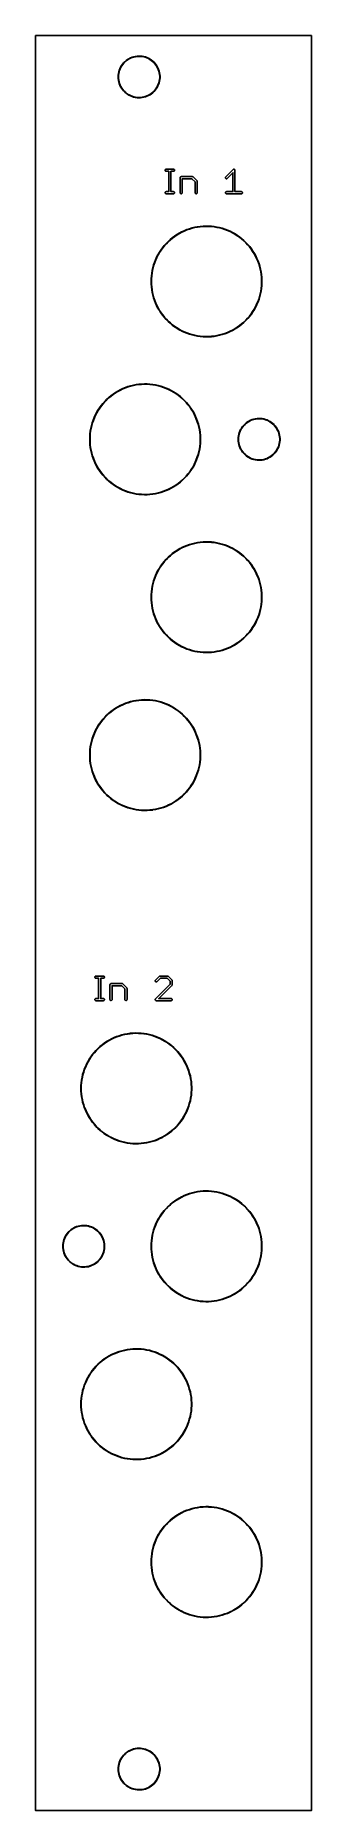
# Model space of a CAD drawing. Extents: x 1 to 21, y 9 to 138.
import ezdxf

# ---------------------------------------------------------------- set-up
doc = ezdxf.new("R2010")
doc.units = 0

msp = doc.modelspace()

# ---------------------------------------------------------------- linework, layer by layer
at = {"color": 5, "true_color": 0x0000ff}
msp.add_polyline3d([(21.24964, 9.25322, 0), (21.24964, 137.75436, 0), (1.27, 137.75436, 0), (1.27, 9.25322, 0), (21.24964, 9.25322, 0)], close=True, dxfattribs=at)
at = {"color": 34, "true_color": 0x008000}
for points in [[(1.27, 9.25322, 0), (21.24964, 9.25322, 0), (21.24964, 137.75436, 0), (1.27, 137.75436, 0), (1.27, 9.25322, 0)], [(8.61821, 136.26083, 0), (8.4963, 136.24305, 0), (8.49236, 136.24243, 0), (8.37299, 136.21449, 0), (8.25615, 136.17893, 0), (8.14185, 136.13321, 0), (8.13831, 136.1314, 0), (8.02909, 136.07552, 0), (7.92495, 136.01203, 0), (7.82843, 135.93837, 0), (7.73445, 135.85709, 0), (7.64528, 135.76792, 0), (7.56908, 135.67393, 0), (7.49796, 135.57488, 0), (7.43446, 135.4682, 0), (7.43266, 135.46466, 0), (7.38186, 135.3529, 0), (7.33614, 135.2386, 0), (7.30312, 135.12176, 0), (7.27772, 135.00237, 0), (7.27709, 134.99846, 0), (7.26186, 134.87654, 0), (7.25678, 134.75461, 0), (7.26186, 134.6327, 0), (7.27709, 134.51077, 0), (7.27772, 134.50684, 0), (7.30312, 134.38747, 0), (7.33614, 134.27063, 0), (7.38186, 134.15633, 0), (7.43266, 134.04457, 0), (7.43446, 134.04103, 0), (7.49796, 133.93435, 0), (7.56908, 133.83528, 0), (7.64528, 133.74131, 0), (7.64809, 133.73849, 0), (7.64811, 133.73848, 0), (7.73445, 133.65214, 0), (7.82843, 133.57086, 0), (7.92495, 133.4972, 0), (8.02909, 133.43369, 0), (8.13831, 133.37782, 0), (8.14185, 133.37602, 0), (8.25615, 133.3303, 0), (8.37299, 133.29473, 0), (8.49236, 133.26679, 0), (8.4963, 133.26618, 0), (8.61821, 133.2484, 0), (8.74014, 133.24078, 0), (8.86206, 133.24331, 0), (8.98398, 133.25602, 0), (8.9879, 133.25664, 0), (9.10981, 133.2795, 0), (9.22666, 133.30998, 0), (9.34096, 133.35316, 0), (9.45271, 133.40396, 0), (9.45626, 133.40575, 0), (9.56293, 133.46418, 0), (9.66454, 133.53276, 0), (9.76106, 133.60896, 0), (9.84995, 133.69278, 0), (9.85277, 133.69559, 0), (9.93404, 133.78702, 0), (10.01024, 133.88355, 0), (10.07629, 133.98768, 0), (10.13217, 134.09691, 0), (10.13397, 134.10045, 0), (10.18477, 134.21221, 0), (10.22287, 134.32651, 0), (10.25334, 134.44589, 0), (10.27366, 134.56781, 0), (10.2743, 134.57173, 0), (10.28445, 134.69366, 0), (10.28445, 134.81557, 0), (10.2743, 134.9375, 0), (10.27366, 134.94142, 0), (10.25334, 135.06334, 0), (10.22287, 135.18271, 0), (10.18477, 135.29702, 0), (10.13397, 135.40878, 0), (10.13217, 135.41232, 0), (10.07629, 135.52153, 0), (10.01024, 135.62567, 0), (9.93404, 135.72219, 0), (9.85277, 135.81364, 0), (9.84995, 135.81645, 0), (9.76106, 135.90027, 0), (9.66454, 135.97647, 0), (9.56293, 136.04505, 0), (9.45626, 136.10346, 0), (9.45271, 136.10526, 0), (9.34096, 136.15607, 0), (9.22666, 136.19925, 0), (9.10981, 136.22972, 0), (8.9879, 136.25259, 0), (8.98398, 136.25322, 0), (8.86206, 136.26592, 0), (8.74014, 136.26845, 0), (8.61821, 136.26083, 0)], [(8.9827, 133.28129, 0), (8.86206, 133.26871, 0), (8.74014, 133.26618, 0), (8.61821, 133.2738, 0), (8.49967, 133.29108, 0), (8.38083, 133.31889, 0), (8.26399, 133.35445, 0), (8.14984, 133.40011, 0), (8.04402, 133.45425, 0), (7.93988, 133.51775, 0), (7.84336, 133.59141, 0), (7.74945, 133.67262, 0), (7.66583, 133.75624, 0), (7.58963, 133.85022, 0), (7.51851, 133.94927, 0), (7.45582, 134.0546, 0), (7.40601, 134.16417, 0), (7.36029, 134.27848, 0), (7.32727, 134.39532, 0), (7.30218, 134.51323, 0), (7.28725, 134.6327, 0), (7.28218, 134.75461, 0), (7.28725, 134.87654, 0), (7.30218, 134.996, 0), (7.32727, 135.11391, 0), (7.36029, 135.23075, 0), (7.40601, 135.34504, 0), (7.45584, 135.45466, 0), (7.51851, 135.55994, 0), (7.58963, 135.65901, 0), (7.66583, 135.75299, 0), (7.74938, 135.83654, 0), (7.84336, 135.91782, 0), (7.93988, 135.99148, 0), (8.04402, 136.05498, 0), (8.14984, 136.10912, 0), (8.26399, 136.15477, 0), (8.38083, 136.19034, 0), (8.49967, 136.21815, 0), (8.61821, 136.23543, 0), (8.74014, 136.24305, 0), (8.86206, 136.24052, 0), (8.98258, 136.22797, 0), (9.10197, 136.20558, 0), (9.21881, 136.17509, 0), (9.33311, 136.13192, 0), (9.44338, 136.0818, 0), (9.54801, 136.02449, 0), (9.6496, 135.95592, 0), (9.74613, 135.87972, 0), (9.83316, 135.79766, 0), (9.9135, 135.70727, 0), (9.98969, 135.61075, 0), (10.05574, 135.50661, 0), (10.10981, 135.40092, 0), (10.16062, 135.28917, 0), (10.19872, 135.17487, 0), (10.2292, 135.05549, 0), (10.2489, 134.93732, 0), (10.25905, 134.81557, 0), (10.25905, 134.69366, 0), (10.2489, 134.57191, 0), (10.2292, 134.45374, 0), (10.19872, 134.33436, 0), (10.16062, 134.22005, 0), (10.10981, 134.1083, 0), (10.05574, 134.00262, 0), (9.98969, 133.89848, 0), (9.9135, 133.80196, 0), (9.8331, 133.71151, 0), (9.74613, 133.62951, 0), (9.6496, 133.55331, 0), (9.54801, 133.48473, 0), (9.44338, 133.42743, 0), (9.33311, 133.37731, 0), (9.21881, 133.33412, 0), (9.10197, 133.30365, 0), (8.9827, 133.28129, 0)], [(10.72388, 128.0795, 0), (10.70033, 128.07577, 0), (10.67909, 128.06494, 0), (10.66223, 128.04808, 0), (10.6514, 128.02684, 0), (10.64768, 128.0033, 0), (10.6514, 127.97975, 0), (10.66223, 127.95851, 0), (10.67909, 127.94165, 0), (10.70033, 127.93082, 0), (10.72388, 127.9271, 0), (10.91946, 127.9271, 0), (10.91946, 126.45135, 0), (10.72388, 126.45135, 0), (10.70033, 126.44763, 0), (10.67909, 126.4368, 0), (10.66223, 126.41994, 0), (10.6514, 126.3987, 0), (10.64768, 126.37515, 0), (10.6514, 126.35161, 0), (10.66223, 126.33037, 0), (10.67909, 126.31351, 0), (10.70033, 126.30268, 0), (10.72388, 126.29895, 0), (11.26743, 126.29895, 0), (11.29098, 126.30268, 0), (11.31222, 126.31351, 0), (11.32908, 126.33037, 0), (11.33991, 126.35161, 0), (11.34363, 126.37515, 0), (11.33991, 126.3987, 0), (11.32908, 126.41994, 0), (11.31222, 126.4368, 0), (11.29098, 126.44763, 0), (11.26743, 126.45135, 0), (11.07186, 126.45135, 0), (11.07186, 127.9271, 0), (11.26743, 127.9271, 0), (11.29098, 127.93082, 0), (11.31222, 127.94165, 0), (11.32908, 127.95851, 0), (11.33991, 127.97975, 0), (11.34363, 128.0033, 0), (11.33991, 128.02684, 0), (11.32908, 128.04808, 0), (11.31222, 128.06494, 0), (11.29098, 128.07577, 0), (11.26743, 128.0795, 0), (10.72388, 128.0795, 0)], [(11.81608, 127.53593, 0), (11.79253, 127.53221, 0), (11.77129, 127.52138, 0), (11.75443, 127.50452, 0), (11.7436, 127.48328, 0), (11.73988, 127.45973, 0), (11.73988, 126.37515, 0), (11.7436, 126.35161, 0), (11.75443, 126.33037, 0), (11.77129, 126.31351, 0), (11.79253, 126.30268, 0), (11.81608, 126.29895, 0), (11.83962, 126.30268, 0), (11.86086, 126.31351, 0), (11.87772, 126.33037, 0), (11.88855, 126.35161, 0), (11.89228, 126.37515, 0), (11.89228, 127.38353, 0), (12.59865, 127.38353, 0), (12.82446, 127.15772, 0), (12.82446, 126.37515, 0), (12.82818, 126.35161, 0), (12.83901, 126.33037, 0), (12.85587, 126.31351, 0), (12.87711, 126.30268, 0), (12.90066, 126.29895, 0), (12.9242, 126.30268, 0), (12.94544, 126.31351, 0), (12.9623, 126.33037, 0), (12.97313, 126.35161, 0), (12.97686, 126.37515, 0), (12.97686, 127.18795, 0), (12.97313, 127.2115, 0), (12.9623, 127.23274, 0), (12.67366, 127.52138, 0), (12.65242, 127.53221, 0), (12.62887, 127.53593, 0), (11.81608, 127.53593, 0)], [(15.02849, 127.50452, 0), (15.01766, 127.48328, 0), (15.01393, 127.45973, 0), (15.01766, 127.43619, 0), (15.02849, 127.41495, 0), (15.04535, 127.39809, 0), (15.06659, 127.38726, 0), (15.09013, 127.38353, 0), (15.11368, 127.38726, 0), (15.13492, 127.39809, 0), (15.5575, 127.82067, 0), (15.5575, 126.45135, 0), (15.09013, 126.45135, 0), (15.06659, 126.44763, 0), (15.04535, 126.4368, 0), (15.02849, 126.41994, 0), (15.01766, 126.3987, 0), (15.01393, 126.37515, 0), (15.01766, 126.35161, 0), (15.02849, 126.33037, 0), (15.04535, 126.31351, 0), (15.06659, 126.30268, 0), (15.09013, 126.29895, 0), (16.17472, 126.29895, 0), (16.19826, 126.30268, 0), (16.2195, 126.31351, 0), (16.23636, 126.33037, 0), (16.24719, 126.35161, 0), (16.25092, 126.37515, 0), (16.24719, 126.3987, 0), (16.23636, 126.41994, 0), (16.2195, 126.4368, 0), (16.19826, 126.44763, 0), (16.17472, 126.45135, 0), (15.7099, 126.45135, 0), (15.7099, 128.0033, 0), (15.70617, 128.02684, 0), (15.69534, 128.04808, 0), (15.67848, 128.06494, 0), (15.65724, 128.07577, 0), (15.6337, 128.0795, 0), (15.61015, 128.07577, 0), (15.58891, 128.06494, 0), (15.02849, 127.50452, 0)], [(13.39849, 123.95453, 0), (13.19783, 123.93675, 0), (12.99972, 123.90881, 0), (12.99579, 123.90819, 0), (12.79767, 123.87009, 0), (12.60209, 123.82183, 0), (12.40905, 123.76595, 0), (12.22109, 123.69991, 0), (12.03313, 123.62371, 0), (11.85279, 123.53735, 0), (11.84925, 123.53555, 0), (11.67145, 123.44157, 0), (11.49873, 123.33743, 0), (11.33109, 123.22567, 0), (11.17107, 123.10375, 0), (11.01613, 122.97675, 0), (10.86627, 122.83959, 0), (10.86346, 122.83678, 0), (10.72376, 122.69454, 0), (10.58914, 122.54468, 0), (10.46214, 122.3872, 0), (10.3453, 122.22464, 0), (10.23607, 122.057, 0), (10.13448, 121.88428, 0), (10.0405, 121.70394, 0), (10.0387, 121.7004, 0), (9.95742, 121.51752, 0), (9.88122, 121.3321, 0), (9.81772, 121.1416, 0), (9.76183, 120.94856, 0), (9.71866, 120.75298, 0), (9.6831, 120.55486, 0), (9.68247, 120.55094, 0), (9.65706, 120.35028, 0), (9.64183, 120.14961, 0), (9.63674, 119.94896, 0), (9.64183, 119.7483, 0), (9.65706, 119.54763, 0), (9.68247, 119.34697, 0), (9.6831, 119.34305, 0), (9.71866, 119.14493, 0), (9.76183, 118.94935, 0), (9.81772, 118.75631, 0), (9.88122, 118.56581, 0), (9.95742, 118.38039, 0), (10.0387, 118.19751, 0), (10.0405, 118.19397, 0), (10.13448, 118.01363, 0), (10.23607, 117.84091, 0), (10.3453, 117.67327, 0), (10.46214, 117.51071, 0), (10.58914, 117.35323, 0), (10.72376, 117.20337, 0), (10.86346, 117.06113, 0), (10.86627, 117.05832, 0), (11.01613, 116.92116, 0), (11.17107, 116.79416, 0), (11.33109, 116.67224, 0), (11.49873, 116.56048, 0), (11.67145, 116.45634, 0), (11.84925, 116.36236, 0), (11.85279, 116.36056, 0), (12.03313, 116.2742, 0), (12.22109, 116.198, 0), (12.40905, 116.13196, 0), (12.60209, 116.07608, 0), (12.79767, 116.02782, 0), (12.99579, 115.98972, 0), (12.99972, 115.9891, 0), (13.19783, 115.96116, 0), (13.39849, 115.94337, 0), (13.59916, 115.93575, 0), (13.79981, 115.9383, 0), (14.00048, 115.951, 0), (14.20114, 115.97385, 0), (14.20506, 115.97448, 0), (14.40318, 116.0075, 0), (14.59876, 116.05068, 0), (14.79434, 116.10148, 0), (14.98484, 116.16498, 0), (15.1728, 116.2361, 0), (15.35822, 116.31738, 0), (15.53602, 116.40628, 0), (15.53956, 116.40808, 0), (15.71482, 116.50714, 0), (15.885, 116.61636, 0), (16.0501, 116.7332, 0), (16.20758, 116.85512, 0), (16.35998, 116.9872, 0), (16.50476, 117.1269, 0), (16.50757, 117.12971, 0), (16.64473, 117.27703, 0), (16.77427, 117.42943, 0), (16.89619, 117.58945, 0), (17.01049, 117.75455, 0), (17.11717, 117.92727, 0), (17.21369, 118.10253, 0), (17.21549, 118.10607, 0), (17.30185, 118.28641, 0), (17.38059, 118.47183, 0), (17.4517, 118.66233, 0), (17.51013, 118.85283, 0), (17.56093, 119.04841, 0), (17.60156, 119.24399, 0), (17.60219, 119.24792, 0), (17.63267, 119.44858, 0), (17.65299, 119.64669, 0), (17.66315, 119.84736, 0), (17.66315, 120.05055, 0), (17.65299, 120.25122, 0), (17.63267, 120.44934, 0), (17.60219, 120.65, 0), (17.60156, 120.65392, 0), (17.56093, 120.8495, 0), (17.51013, 121.04508, 0), (17.4517, 121.23558, 0), (17.38059, 121.42608, 0), (17.30185, 121.6115, 0), (17.21549, 121.79184, 0), (17.21369, 121.79538, 0), (17.11717, 121.97064, 0), (17.01049, 122.14336, 0), (16.89619, 122.30846, 0), (16.77427, 122.46848, 0), (16.64473, 122.62088, 0), (16.50757, 122.7682, 0), (16.50476, 122.77101, 0), (16.35998, 122.91071, 0), (16.20758, 123.04279, 0), (16.0501, 123.16471, 0), (15.885, 123.28155, 0), (15.71482, 123.39077, 0), (15.53956, 123.48983, 0), (15.53602, 123.49163, 0), (15.35822, 123.58053, 0), (15.1728, 123.66181, 0), (14.98484, 123.73293, 0), (14.79434, 123.79643, 0), (14.59876, 123.84723, 0), (14.40318, 123.89041, 0), (14.20506, 123.92343, 0), (14.20114, 123.92405, 0), (14.00048, 123.94691, 0), (13.79981, 123.95962, 0), (13.59916, 123.96216, 0), (13.39849, 123.95453, 0)], [(14.00048, 115.9764, 0), (13.79981, 115.9637, 0), (13.59916, 115.96115, 0), (13.39849, 115.96877, 0), (13.19783, 115.98656, 0), (13.00214, 116.01416, 0), (12.80552, 116.05197, 0), (12.60994, 116.10023, 0), (12.4169, 116.15611, 0), (12.22894, 116.22215, 0), (12.04098, 116.29835, 0), (11.86207, 116.38402, 0), (11.68638, 116.47689, 0), (11.51366, 116.58103, 0), (11.34602, 116.69279, 0), (11.186, 116.81471, 0), (11.03106, 116.94171, 0), (10.8817, 117.07842, 0), (10.74431, 117.2183, 0), (10.60969, 117.36816, 0), (10.48269, 117.52564, 0), (10.36585, 117.6882, 0), (10.25663, 117.85584, 0), (10.15503, 118.02856, 0), (10.06252, 118.20607, 0), (9.98157, 118.38824, 0), (9.90537, 118.57366, 0), (9.84187, 118.76416, 0), (9.78599, 118.9572, 0), (9.74281, 119.15278, 0), (9.70767, 119.34858, 0), (9.68248, 119.54763, 0), (9.66724, 119.7483, 0), (9.66216, 119.94896, 0), (9.66724, 120.14961, 0), (9.68248, 120.35028, 0), (9.70767, 120.54933, 0), (9.74281, 120.74513, 0), (9.78599, 120.94071, 0), (9.84187, 121.13375, 0), (9.90537, 121.32425, 0), (9.98157, 121.50967, 0), (10.06252, 121.69184, 0), (10.15503, 121.86935, 0), (10.25663, 122.04207, 0), (10.36585, 122.20971, 0), (10.48269, 122.37227, 0), (10.60969, 122.52975, 0), (10.74431, 122.67961, 0), (10.8817, 122.81949, 0), (11.03106, 122.9562, 0), (11.186, 123.0832, 0), (11.34602, 123.20512, 0), (11.51366, 123.31688, 0), (11.68638, 123.42102, 0), (11.86207, 123.51389, 0), (12.04098, 123.59956, 0), (12.22894, 123.67576, 0), (12.4169, 123.7418, 0), (12.60994, 123.79768, 0), (12.80552, 123.84594, 0), (13.00214, 123.88375, 0), (13.19783, 123.91135, 0), (13.39849, 123.92913, 0), (13.59916, 123.93676, 0), (13.79981, 123.93422, 0), (14.00048, 123.92151, 0), (14.20048, 123.89874, 0), (14.39533, 123.86626, 0), (14.59091, 123.82308, 0), (14.78649, 123.77228, 0), (14.97699, 123.70878, 0), (15.16495, 123.63766, 0), (15.35037, 123.55638, 0), (15.52509, 123.46902, 0), (15.69989, 123.37022, 0), (15.87007, 123.261, 0), (16.03517, 123.14416, 0), (16.19265, 123.02224, 0), (16.34505, 122.89016, 0), (16.48792, 122.7523, 0), (16.62418, 122.60595, 0), (16.75372, 122.45355, 0), (16.87564, 122.29353, 0), (16.98994, 122.12843, 0), (17.09662, 121.95571, 0), (17.19234, 121.78191, 0), (17.2777, 121.60365, 0), (17.35644, 121.41823, 0), (17.42756, 121.22773, 0), (17.48598, 121.03723, 0), (17.53678, 120.84165, 0), (17.5773, 120.64666, 0), (17.60728, 120.44934, 0), (17.6276, 120.25122, 0), (17.63776, 120.05055, 0), (17.63776, 119.84736, 0), (17.6276, 119.64669, 0), (17.60728, 119.44858, 0), (17.57729, 119.25122, 0), (17.53678, 119.05626, 0), (17.48598, 118.86068, 0), (17.42756, 118.67018, 0), (17.35644, 118.47968, 0), (17.2777, 118.29426, 0), (17.19234, 118.116, 0), (17.09662, 117.9422, 0), (16.98994, 117.76948, 0), (16.87564, 117.60438, 0), (16.75372, 117.44436, 0), (16.62418, 117.29196, 0), (16.48792, 117.14561, 0), (16.34505, 117.00775, 0), (16.19265, 116.87567, 0), (16.03517, 116.75375, 0), (15.87007, 116.63691, 0), (15.69989, 116.52769, 0), (15.52509, 116.42889, 0), (15.35037, 116.34153, 0), (15.16495, 116.26025, 0), (14.97699, 116.18913, 0), (14.78649, 116.12563, 0), (14.59091, 116.07483, 0), (14.39533, 116.03165, 0), (14.20048, 115.99917, 0), (14.00048, 115.9764, 0)], [(8.95349, 112.52453, 0), (8.75283, 112.50675, 0), (8.55472, 112.47882, 0), (8.55078, 112.47819, 0), (8.35267, 112.44009, 0), (8.15709, 112.39183, 0), (7.96405, 112.33595, 0), (7.77609, 112.26991, 0), (7.58813, 112.19371, 0), (7.40779, 112.10735, 0), (7.40425, 112.10555, 0), (7.22645, 112.01157, 0), (7.05373, 111.90743, 0), (6.88609, 111.79567, 0), (6.72607, 111.67375, 0), (6.57113, 111.54675, 0), (6.42127, 111.40959, 0), (6.41846, 111.40678, 0), (6.27876, 111.26454, 0), (6.14414, 111.11468, 0), (6.01714, 110.9572, 0), (5.9003, 110.79464, 0), (5.79108, 110.627, 0), (5.68948, 110.45428, 0), (5.5955, 110.27394, 0), (5.5937, 110.2704, 0), (5.51242, 110.08752, 0), (5.43622, 109.9021, 0), (5.37272, 109.7116, 0), (5.31684, 109.51856, 0), (5.27366, 109.32298, 0), (5.2381, 109.12486, 0), (5.23747, 109.12093, 0), (5.21208, 108.92028, 0), (5.19684, 108.71962, 0), (5.19176, 108.51896, 0), (5.19684, 108.3183, 0), (5.21208, 108.11763, 0), (5.23747, 107.91698, 0), (5.2381, 107.91305, 0), (5.27366, 107.71493, 0), (5.31684, 107.51935, 0), (5.37272, 107.32631, 0), (5.43622, 107.13581, 0), (5.51242, 106.95039, 0), (5.5937, 106.76751, 0), (5.5955, 106.76397, 0), (5.68948, 106.58363, 0), (5.79108, 106.41091, 0), (5.9003, 106.24327, 0), (6.01714, 106.08071, 0), (6.14414, 105.92323, 0), (6.27876, 105.77337, 0), (6.41846, 105.63113, 0), (6.42127, 105.62832, 0), (6.57113, 105.49116, 0), (6.72607, 105.36416, 0), (6.88609, 105.24224, 0), (7.05373, 105.13048, 0), (7.22645, 105.02634, 0), (7.40425, 104.93236, 0), (7.40779, 104.93056, 0), (7.58813, 104.8442, 0), (7.77609, 104.768, 0), (7.96405, 104.70196, 0), (8.15709, 104.64608, 0), (8.35267, 104.59782, 0), (8.55078, 104.55972, 0), (8.55472, 104.5591, 0), (8.75283, 104.53116, 0), (8.95349, 104.51338, 0), (9.15415, 104.50575, 0), (9.35482, 104.5083, 0), (9.55547, 104.521, 0), (9.75614, 104.54386, 0), (9.76005, 104.54448, 0), (9.95818, 104.5775, 0), (10.15376, 104.62068, 0), (10.34934, 104.67148, 0), (10.53984, 104.73498, 0), (10.7278, 104.8061, 0), (10.91322, 104.88738, 0), (11.09102, 104.97628, 0), (11.09456, 104.97808, 0), (11.26982, 105.07714, 0), (11.44, 105.18636, 0), (11.6051, 105.3032, 0), (11.76258, 105.42512, 0), (11.91498, 105.5572, 0), (12.05976, 105.6969, 0), (12.06257, 105.69971, 0), (12.19973, 105.84703, 0), (12.32927, 105.99943, 0), (12.45119, 106.15945, 0), (12.56549, 106.32455, 0), (12.67217, 106.49727, 0), (12.76869, 106.67253, 0), (12.77049, 106.67607, 0), (12.85685, 106.85641, 0), (12.93559, 107.04183, 0), (13.00671, 107.23233, 0), (13.06513, 107.42283, 0), (13.11593, 107.61841, 0), (13.15657, 107.81399, 0), (13.1572, 107.81791, 0), (13.18768, 108.01857, 0), (13.20799, 108.2167, 0), (13.21816, 108.41735, 0), (13.21816, 108.62055, 0), (13.20799, 108.82122, 0), (13.18768, 109.01933, 0), (13.1572, 109.21999, 0), (13.15657, 109.22392, 0), (13.11593, 109.4195, 0), (13.06513, 109.61508, 0), (13.00671, 109.80558, 0), (12.93559, 109.99608, 0), (12.85685, 110.1815, 0), (12.77049, 110.36184, 0), (12.76869, 110.36538, 0), (12.67217, 110.54064, 0), (12.56549, 110.71336, 0), (12.45119, 110.87846, 0), (12.32927, 111.03848, 0), (12.19973, 111.19088, 0), (12.06257, 111.3382, 0), (12.05976, 111.34101, 0), (11.91498, 111.48071, 0), (11.76258, 111.61279, 0), (11.6051, 111.73471, 0), (11.44, 111.85155, 0), (11.26982, 111.96077, 0), (11.09456, 112.05983, 0), (11.09102, 112.06163, 0), (10.91322, 112.15053, 0), (10.7278, 112.23181, 0), (10.53984, 112.30293, 0), (10.34934, 112.36643, 0), (10.15376, 112.41723, 0), (9.95818, 112.46041, 0), (9.76005, 112.49343, 0), (9.75614, 112.49405, 0), (9.55547, 112.51691, 0), (9.35482, 112.52962, 0), (9.15415, 112.53215, 0), (8.95349, 112.52453, 0)], [(9.55547, 104.5464, 0), (9.35482, 104.5337, 0), (9.15415, 104.53115, 0), (8.95349, 104.53877, 0), (8.75283, 104.55655, 0), (8.55714, 104.58416, 0), (8.36051, 104.62197, 0), (8.16494, 104.67023, 0), (7.9719, 104.72611, 0), (7.78394, 104.79215, 0), (7.59598, 104.86835, 0), (7.41707, 104.95402, 0), (7.24138, 105.04689, 0), (7.06866, 105.15103, 0), (6.90102, 105.26279, 0), (6.741, 105.38471, 0), (6.58606, 105.51171, 0), (6.4367, 105.64842, 0), (6.29931, 105.7883, 0), (6.16469, 105.93816, 0), (6.03769, 106.09564, 0), (5.92085, 106.2582, 0), (5.81163, 106.42584, 0), (5.71003, 106.59856, 0), (5.61759, 106.77594, 0), (5.53657, 106.95824, 0), (5.46037, 107.14366, 0), (5.39687, 107.33416, 0), (5.34099, 107.5272, 0), (5.29781, 107.72278, 0), (5.26267, 107.91856, 0), (5.23747, 108.11763, 0), (5.22222, 108.3183, 0), (5.21716, 108.51896, 0), (5.22222, 108.71962, 0), (5.23747, 108.92028, 0), (5.26267, 109.11935, 0), (5.29781, 109.31513, 0), (5.34099, 109.51071, 0), (5.39687, 109.70375, 0), (5.46037, 109.89425, 0), (5.53657, 110.07967, 0), (5.61759, 110.26197, 0), (5.71003, 110.43935, 0), (5.81163, 110.61207, 0), (5.92085, 110.77971, 0), (6.03769, 110.94227, 0), (6.16469, 111.09975, 0), (6.29931, 111.24961, 0), (6.4367, 111.38949, 0), (6.58606, 111.5262, 0), (6.741, 111.6532, 0), (6.90102, 111.77512, 0), (7.06866, 111.88688, 0), (7.24138, 111.99102, 0), (7.41707, 112.08389, 0), (7.59598, 112.16956, 0), (7.78394, 112.24576, 0), (7.9719, 112.3118, 0), (8.16494, 112.36768, 0), (8.36051, 112.41594, 0), (8.55733, 112.45379, 0), (8.75283, 112.48136, 0), (8.95349, 112.49914, 0), (9.15415, 112.50676, 0), (9.35482, 112.50422, 0), (9.55547, 112.49152, 0), (9.75548, 112.46874, 0), (9.95032, 112.43626, 0), (10.14591, 112.39308, 0), (10.34149, 112.34228, 0), (10.53199, 112.27878, 0), (10.71995, 112.20766, 0), (10.90537, 112.12638, 0), (11.08009, 112.03902, 0), (11.25489, 111.94022, 0), (11.42507, 111.831, 0), (11.59017, 111.71416, 0), (11.74765, 111.59224, 0), (11.90005, 111.46016, 0), (12.04292, 111.3223, 0), (12.17918, 111.17595, 0), (12.30872, 111.02355, 0), (12.43064, 110.86353, 0), (12.54494, 110.69843, 0), (12.65162, 110.52571, 0), (12.74734, 110.35191, 0), (12.8327, 110.17365, 0), (12.91144, 109.98823, 0), (12.98256, 109.79773, 0), (13.04098, 109.60723, 0), (13.09178, 109.41165, 0), (13.13229, 109.21669, 0), (13.16228, 109.01933, 0), (13.18259, 108.82122, 0), (13.19276, 108.62055, 0), (13.19276, 108.41735, 0), (13.18259, 108.2167, 0), (13.16228, 108.01857, 0), (13.1323, 107.82125, 0), (13.09178, 107.62626, 0), (13.04098, 107.43068, 0), (12.98256, 107.24018, 0), (12.91144, 107.04968, 0), (12.8327, 106.86426, 0), (12.74734, 106.686, 0), (12.65162, 106.5122, 0), (12.54494, 106.33948, 0), (12.43064, 106.17438, 0), (12.30872, 106.01436, 0), (12.17918, 105.86196, 0), (12.04292, 105.71561, 0), (11.90005, 105.57775, 0), (11.74765, 105.44567, 0), (11.59017, 105.32375, 0), (11.42507, 105.20691, 0), (11.25489, 105.09769, 0), (11.08009, 104.99889, 0), (10.90537, 104.91153, 0), (10.71995, 104.83025, 0), (10.53199, 104.75913, 0), (10.34149, 104.69563, 0), (10.14591, 104.64483, 0), (9.95032, 104.60165, 0), (9.75548, 104.56917, 0), (9.55547, 104.5464, 0)], [(17.30755, 110.02518, 0), (17.18564, 110.00739, 0), (17.18171, 110.00677, 0), (17.06233, 109.97883, 0), (16.94549, 109.94327, 0), (16.83119, 109.89755, 0), (16.82764, 109.89575, 0), (16.71843, 109.83987, 0), (16.61429, 109.77637, 0), (16.51776, 109.70271, 0), (16.42379, 109.62143, 0), (16.33462, 109.53226, 0), (16.25842, 109.43828, 0), (16.1873, 109.33922, 0), (16.1238, 109.23254, 0), (16.122, 109.229, 0), (16.0712, 109.11724, 0), (16.02548, 109.00294, 0), (15.99246, 108.8861, 0), (15.96706, 108.76672, 0), (15.96643, 108.7628, 0), (15.95119, 108.64087, 0), (15.94611, 108.51896, 0), (15.95119, 108.39703, 0), (15.96643, 108.27512, 0), (15.96706, 108.27119, 0), (15.99246, 108.15181, 0), (16.02548, 108.03497, 0), (16.0712, 107.92067, 0), (16.122, 107.80891, 0), (16.1238, 107.80537, 0), (16.1873, 107.69869, 0), (16.25842, 107.59963, 0), (16.33462, 107.50565, 0), (16.42379, 107.41648, 0), (16.51776, 107.3352, 0), (16.61429, 107.26154, 0), (16.71843, 107.19804, 0), (16.82764, 107.14216, 0), (16.83119, 107.14036, 0), (16.94549, 107.09464, 0), (17.06233, 107.05908, 0), (17.18171, 107.03114, 0), (17.18564, 107.03052, 0), (17.30755, 107.01274, 0), (17.42946, 107.00512, 0), (17.55139, 107.00766, 0), (17.67331, 107.02036, 0), (17.67724, 107.02098, 0), (17.79916, 107.04384, 0), (17.916, 107.07432, 0), (18.0303, 107.1175, 0), (18.14206, 107.1683, 0), (18.1456, 107.1701, 0), (18.25228, 107.22852, 0), (18.35388, 107.2971, 0), (18.45039, 107.3733, 0), (18.5393, 107.45712, 0), (18.54211, 107.45993, 0), (18.62339, 107.55137, 0), (18.69959, 107.64789, 0), (18.76563, 107.75203, 0), (18.82151, 107.86125, 0), (18.82331, 107.86479, 0), (18.87411, 107.97655, 0), (18.91221, 108.09085, 0), (18.94269, 108.21023, 0), (18.96301, 108.33215, 0), (18.96362, 108.33608, 0), (18.9738, 108.45799, 0), (18.9738, 108.57991, 0), (18.96362, 108.70184, 0), (18.96301, 108.70576, 0), (18.94269, 108.82768, 0), (18.91221, 108.94706, 0), (18.87411, 109.06136, 0), (18.82331, 109.17312, 0), (18.82151, 109.17666, 0), (18.76563, 109.28588, 0), (18.69959, 109.39002, 0), (18.62339, 109.48654, 0), (18.54211, 109.57798, 0), (18.5393, 109.58079, 0), (18.45039, 109.66461, 0), (18.35388, 109.74081, 0), (18.25228, 109.80939, 0), (18.1456, 109.86781, 0), (18.14206, 109.86961, 0), (18.0303, 109.92041, 0), (17.916, 109.96359, 0), (17.79916, 109.99407, 0), (17.67724, 110.01693, 0), (17.67331, 110.01755, 0), (17.55139, 110.03026, 0), (17.42946, 110.0328, 0), (17.30755, 110.02518, 0)], [(17.67193, 107.04561, 0), (17.55139, 107.03306, 0), (17.42946, 107.03052, 0), (17.30755, 107.03813, 0), (17.18901, 107.05542, 0), (17.07018, 107.08323, 0), (16.95334, 107.11879, 0), (16.83914, 107.16447, 0), (16.73336, 107.21859, 0), (16.62922, 107.28209, 0), (16.53269, 107.35575, 0), (16.43872, 107.43703, 0), (16.35517, 107.52058, 0), (16.27897, 107.61456, 0), (16.20785, 107.71362, 0), (16.14512, 107.81901, 0), (16.09535, 107.92852, 0), (16.04963, 108.04282, 0), (16.01661, 108.15966, 0), (15.99155, 108.27745, 0), (15.97659, 108.39703, 0), (15.97151, 108.51896, 0), (15.97659, 108.64087, 0), (15.99155, 108.76045, 0), (16.01661, 108.87825, 0), (16.04963, 108.99509, 0), (16.09535, 109.10939, 0), (16.14512, 109.2189, 0), (16.20785, 109.32429, 0), (16.27897, 109.42335, 0), (16.35517, 109.51733, 0), (16.43872, 109.60088, 0), (16.53269, 109.68216, 0), (16.62922, 109.75582, 0), (16.73336, 109.81932, 0), (16.83914, 109.87344, 0), (16.95334, 109.91912, 0), (17.07018, 109.95468, 0), (17.18901, 109.98249, 0), (17.30755, 109.99978, 0), (17.42946, 110.0074, 0), (17.55139, 110.00486, 0), (17.67193, 109.9923, 0), (17.79131, 109.96992, 0), (17.90815, 109.93944, 0), (18.02245, 109.89626, 0), (18.13266, 109.84616, 0), (18.23735, 109.78884, 0), (18.33895, 109.72026, 0), (18.43546, 109.64406, 0), (18.52244, 109.56206, 0), (18.60284, 109.47161, 0), (18.67904, 109.37509, 0), (18.74508, 109.27095, 0), (18.79925, 109.16507, 0), (18.84996, 109.05351, 0), (18.88806, 108.93921, 0), (18.91854, 108.81983, 0), (18.93828, 108.7013, 0), (18.9484, 108.57991, 0), (18.9484, 108.45799, 0), (18.93828, 108.3366, 0), (18.91854, 108.21808, 0), (18.88806, 108.0987, 0), (18.84996, 107.9844, 0), (18.79925, 107.87284, 0), (18.74508, 107.76696, 0), (18.67904, 107.66282, 0), (18.60284, 107.5663, 0), (18.52244, 107.47585, 0), (18.43546, 107.39385, 0), (18.33895, 107.31765, 0), (18.23735, 107.24907, 0), (18.13266, 107.19175, 0), (18.02245, 107.14165, 0), (17.90815, 107.09847, 0), (17.79131, 107.06799, 0), (17.67193, 107.04561, 0)], [(13.39849, 101.09454, 0), (13.19783, 101.07676, 0), (12.99972, 101.04881, 0), (12.99579, 101.04819, 0), (12.79767, 101.01009, 0), (12.60209, 100.96183, 0), (12.40905, 100.90595, 0), (12.22109, 100.83991, 0), (12.03313, 100.76371, 0), (11.85279, 100.67735, 0), (11.84925, 100.67555, 0), (11.67145, 100.58157, 0), (11.49873, 100.47743, 0), (11.33109, 100.36567, 0), (11.17107, 100.24375, 0), (11.01613, 100.11675, 0), (10.86627, 99.97959, 0), (10.86346, 99.97678, 0), (10.72376, 99.83454, 0), (10.58914, 99.68468, 0), (10.46214, 99.5272, 0), (10.3453, 99.36464, 0), (10.23607, 99.197, 0), (10.13448, 99.02428, 0), (10.0405, 98.84394, 0), (10.0387, 98.8404, 0), (9.95742, 98.65752, 0), (9.88122, 98.4721, 0), (9.81772, 98.2816, 0), (9.76183, 98.08856, 0), (9.71866, 97.89298, 0), (9.6831, 97.69486, 0), (9.68247, 97.69094, 0), (9.65706, 97.49028, 0), (9.64183, 97.28961, 0), (9.63674, 97.08896, 0), (9.64183, 96.88829, 0), (9.65706, 96.68763, 0), (9.68247, 96.48698, 0), (9.6831, 96.48305, 0), (9.71866, 96.28493, 0), (9.76183, 96.08935, 0), (9.81772, 95.89631, 0), (9.88122, 95.70581, 0), (9.95742, 95.52039, 0), (10.0387, 95.33751, 0), (10.0405, 95.33397, 0), (10.13448, 95.15363, 0), (10.23607, 94.98091, 0), (10.3453, 94.81327, 0), (10.46214, 94.65071, 0), (10.58914, 94.49323, 0), (10.72376, 94.34337, 0), (10.86346, 94.20113, 0), (10.86627, 94.19832, 0), (11.01613, 94.06116, 0), (11.17107, 93.93416, 0), (11.33109, 93.81224, 0), (11.49873, 93.70048, 0), (11.67145, 93.59634, 0), (11.84925, 93.50236, 0), (11.85279, 93.50056, 0), (12.03313, 93.4142, 0), (12.22109, 93.338, 0), (12.40905, 93.27196, 0), (12.60209, 93.21608, 0), (12.79767, 93.16782, 0), (12.99579, 93.12972, 0), (12.99972, 93.1291, 0), (13.19783, 93.10116, 0), (13.39849, 93.08338, 0), (13.59916, 93.07575, 0), (13.79981, 93.0783, 0), (14.00048, 93.091, 0), (14.20114, 93.11386, 0), (14.20506, 93.11448, 0), (14.40318, 93.1475, 0), (14.59876, 93.19068, 0), (14.79434, 93.24148, 0), (14.98484, 93.30498, 0), (15.1728, 93.3761, 0), (15.35822, 93.45738, 0), (15.53602, 93.54628, 0), (15.53956, 93.54808, 0), (15.71482, 93.64714, 0), (15.885, 93.75636, 0), (16.0501, 93.8732, 0), (16.20758, 93.99512, 0), (16.35998, 94.1272, 0), (16.50476, 94.2669, 0), (16.50757, 94.26971, 0), (16.64473, 94.41703, 0), (16.77427, 94.56943, 0), (16.89619, 94.72945, 0), (17.01049, 94.89455, 0), (17.11717, 95.06727, 0), (17.21369, 95.24253, 0), (17.21549, 95.24607, 0), (17.30185, 95.42641, 0), (17.38059, 95.61183, 0), (17.4517, 95.80233, 0), (17.51013, 95.99283, 0), (17.56093, 96.18841, 0), (17.60156, 96.38399, 0), (17.60219, 96.38792, 0), (17.63267, 96.58858, 0), (17.65299, 96.7867, 0), (17.66315, 96.98736, 0), (17.66315, 97.19056, 0), (17.65299, 97.39121, 0), (17.63267, 97.58934, 0), (17.60219, 97.79, 0), (17.60156, 97.79392, 0), (17.56093, 97.9895, 0), (17.51013, 98.18508, 0), (17.4517, 98.37558, 0), (17.38059, 98.56608, 0), (17.30185, 98.7515, 0), (17.21549, 98.93184, 0), (17.21369, 98.93538, 0), (17.11717, 99.11064, 0), (17.01049, 99.28336, 0), (16.89619, 99.44846, 0), (16.77427, 99.60848, 0), (16.64473, 99.76088, 0), (16.50757, 99.9082, 0), (16.50476, 99.91101, 0), (16.35998, 100.05071, 0), (16.20758, 100.18279, 0), (16.0501, 100.30471, 0), (15.885, 100.42155, 0), (15.71482, 100.53077, 0), (15.53956, 100.62983, 0), (15.53602, 100.63163, 0), (15.35822, 100.72053, 0), (15.1728, 100.80181, 0), (14.98484, 100.87293, 0), (14.79434, 100.93643, 0), (14.59876, 100.98723, 0), (14.40318, 101.03041, 0), (14.20506, 101.06343, 0), (14.20114, 101.06406, 0), (14.00048, 101.08692, 0), (13.79981, 101.09961, 0), (13.59916, 101.10216, 0), (13.39849, 101.09454, 0)], [(14.00048, 93.1164, 0), (13.79981, 93.10369, 0), (13.59916, 93.10115, 0), (13.39849, 93.10878, 0), (13.19783, 93.12656, 0), (13.00233, 93.15412, 0), (12.80552, 93.19197, 0), (12.60994, 93.24023, 0), (12.4169, 93.29611, 0), (12.22894, 93.36215, 0), (12.04098, 93.43835, 0), (11.86207, 93.52402, 0), (11.68638, 93.61689, 0), (11.51366, 93.72103, 0), (11.34602, 93.83279, 0), (11.186, 93.95471, 0), (11.03106, 94.08171, 0), (10.8817, 94.21842, 0), (10.74431, 94.3583, 0), (10.60969, 94.50816, 0), (10.48269, 94.66564, 0), (10.36585, 94.8282, 0), (10.25663, 94.99584, 0), (10.15503, 95.16856, 0), (10.06252, 95.34607, 0), (9.98157, 95.52824, 0), (9.90537, 95.71366, 0), (9.84187, 95.90416, 0), (9.78599, 96.0972, 0), (9.74281, 96.29278, 0), (9.70767, 96.48856, 0), (9.68248, 96.68763, 0), (9.66724, 96.88829, 0), (9.66216, 97.08896, 0), (9.66724, 97.28961, 0), (9.68248, 97.49028, 0), (9.70767, 97.68933, 0), (9.74281, 97.88513, 0), (9.78599, 98.08071, 0), (9.84187, 98.27375, 0), (9.90537, 98.46425, 0), (9.98157, 98.64967, 0), (10.06252, 98.83184, 0), (10.15503, 99.00935, 0), (10.25663, 99.18207, 0), (10.36585, 99.34971, 0), (10.48269, 99.51227, 0), (10.60969, 99.66975, 0), (10.74431, 99.81961, 0), (10.8817, 99.95949, 0), (11.03106, 100.0962, 0), (11.186, 100.2232, 0), (11.34602, 100.34512, 0), (11.51366, 100.45688, 0), (11.68638, 100.56102, 0), (11.86207, 100.65389, 0), (12.04098, 100.73956, 0), (12.22894, 100.81576, 0), (12.4169, 100.8818, 0), (12.60994, 100.93768, 0), (12.80552, 100.98594, 0), (13.00214, 101.02375, 0), (13.19783, 101.05136, 0), (13.39849, 101.06914, 0), (13.59916, 101.07676, 0), (13.79981, 101.07422, 0), (14.00048, 101.06152, 0), (14.20048, 101.03874, 0), (14.39533, 101.00626, 0), (14.59091, 100.96308, 0), (14.78649, 100.91228, 0), (14.97699, 100.84878, 0), (15.16495, 100.77766, 0), (15.35037, 100.69638, 0), (15.52509, 100.60902, 0), (15.69989, 100.51022, 0), (15.87007, 100.401, 0), (16.03517, 100.28416, 0), (16.19265, 100.16224, 0), (16.34505, 100.03016, 0), (16.48792, 99.8923, 0), (16.62418, 99.74595, 0), (16.75372, 99.59355, 0), (16.87564, 99.43353, 0), (16.98994, 99.26843, 0), (17.09662, 99.09571, 0), (17.19234, 98.92191, 0), (17.2777, 98.74365, 0), (17.35644, 98.55823, 0), (17.42756, 98.36773, 0), (17.48598, 98.17723, 0), (17.53678, 97.98165, 0), (17.5773, 97.78666, 0), (17.60728, 97.58934, 0), (17.6276, 97.39121, 0), (17.63776, 97.19056, 0), (17.63776, 96.98736, 0), (17.6276, 96.7867, 0), (17.60728, 96.58858, 0), (17.57729, 96.39122, 0), (17.53678, 96.19626, 0), (17.48598, 96.00068, 0), (17.42756, 95.81018, 0), (17.35644, 95.61968, 0), (17.2777, 95.43426, 0), (17.19234, 95.256, 0), (17.09662, 95.0822, 0), (16.98994, 94.90948, 0), (16.87564, 94.74438, 0), (16.75372, 94.58436, 0), (16.62418, 94.43196, 0), (16.48792, 94.28561, 0), (16.34505, 94.14775, 0), (16.19265, 94.01567, 0), (16.03517, 93.89375, 0), (15.87007, 93.77691, 0), (15.69989, 93.66769, 0), (15.52509, 93.56889, 0), (15.35037, 93.48153, 0), (15.16495, 93.40025, 0), (14.97699, 93.32913, 0), (14.78649, 93.26563, 0), (14.59091, 93.21483, 0), (14.39533, 93.17165, 0), (14.20067, 93.13921, 0), (14.00048, 93.1164, 0)], [(8.95349, 89.66453, 0), (8.75283, 89.64676, 0), (8.55472, 89.61881, 0), (8.55078, 89.61819, 0), (8.35267, 89.58009, 0), (8.15709, 89.53183, 0), (7.96405, 89.47595, 0), (7.77609, 89.40991, 0), (7.58813, 89.33371, 0), (7.40779, 89.24735, 0), (7.40425, 89.24555, 0), (7.22645, 89.15157, 0), (7.05373, 89.04743, 0), (6.88609, 88.93567, 0), (6.72607, 88.81375, 0), (6.57113, 88.68675, 0), (6.42127, 88.54959, 0), (6.41846, 88.54678, 0), (6.27876, 88.40454, 0), (6.14414, 88.25468, 0), (6.01714, 88.0972, 0), (5.9003, 87.93464, 0), (5.79108, 87.767, 0), (5.68948, 87.59428, 0), (5.5955, 87.41394, 0), (5.5937, 87.4104, 0), (5.51242, 87.22752, 0), (5.43622, 87.0421, 0), (5.37272, 86.8516, 0), (5.31684, 86.65856, 0), (5.27366, 86.46298, 0), (5.2381, 86.26486, 0), (5.23747, 86.26094, 0), (5.21208, 86.06028, 0), (5.19684, 85.85962, 0), (5.19176, 85.65896, 0), (5.19684, 85.4583, 0), (5.21208, 85.25764, 0), (5.23747, 85.05698, 0), (5.2381, 85.05305, 0), (5.27366, 84.85493, 0), (5.31684, 84.65935, 0), (5.37272, 84.46631, 0), (5.43622, 84.27581, 0), (5.51242, 84.09039, 0), (5.5937, 83.90751, 0), (5.5955, 83.90397, 0), (5.68948, 83.72363, 0), (5.79108, 83.55091, 0), (5.9003, 83.38327, 0), (6.01714, 83.22071, 0), (6.14414, 83.06323, 0), (6.27876, 82.91337, 0), (6.41846, 82.77113, 0), (6.42127, 82.76832, 0), (6.57113, 82.63115, 0), (6.72607, 82.50416, 0), (6.88609, 82.38224, 0), (7.05373, 82.27048, 0), (7.22645, 82.16634, 0), (7.40425, 82.07236, 0), (7.40779, 82.07056, 0), (7.58813, 81.9842, 0), (7.77609, 81.908, 0), (7.96405, 81.84196, 0), (8.15709, 81.78608, 0), (8.35267, 81.73782, 0), (8.55078, 81.69972, 0), (8.55472, 81.6991, 0), (8.75283, 81.67116, 0), (8.95349, 81.65338, 0), (9.15415, 81.64576, 0), (9.35482, 81.64829, 0), (9.55547, 81.661, 0), (9.75614, 81.68386, 0), (9.76005, 81.68447, 0), (9.95818, 81.7175, 0), (10.15376, 81.76067, 0), (10.34934, 81.81148, 0), (10.53984, 81.87497, 0), (10.7278, 81.9461, 0), (10.91322, 82.02737, 0), (11.09102, 82.11628, 0), (11.09456, 82.11808, 0), (11.26982, 82.21714, 0), (11.44, 82.32635, 0), (11.6051, 82.4432, 0), (11.76258, 82.56511, 0), (11.91498, 82.69719, 0), (12.05976, 82.8369, 0), (12.06257, 82.83971, 0), (12.19973, 82.98703, 0), (12.32927, 83.13943, 0), (12.45119, 83.29944, 0), (12.56549, 83.46455, 0), (12.67217, 83.63727, 0), (12.76869, 83.81252, 0), (12.77049, 83.81607, 0), (12.85685, 83.99641, 0), (12.93559, 84.18183, 0), (13.00671, 84.37233, 0), (13.06513, 84.56283, 0), (13.11593, 84.75841, 0), (13.15657, 84.95399, 0), (13.1572, 84.95792, 0), (13.18768, 85.15858, 0), (13.20799, 85.35669, 0), (13.21816, 85.55735, 0), (13.21816, 85.76056, 0), (13.20799, 85.96122, 0), (13.18768, 86.15934, 0), (13.1572, 86.36, 0), (13.15657, 86.36392, 0), (13.11593, 86.5595, 0), (13.06513, 86.75508, 0), (13.00671, 86.94558, 0), (12.93559, 87.13608, 0), (12.85685, 87.3215, 0), (12.77049, 87.50184, 0), (12.76869, 87.50538, 0), (12.67217, 87.68064, 0), (12.56549, 87.85336, 0), (12.45119, 88.01846, 0), (12.32927, 88.17848, 0), (12.19973, 88.33088, 0), (12.06257, 88.4782, 0), (12.05976, 88.48101, 0), (11.91498, 88.62071, 0), (11.76258, 88.75279, 0), (11.6051, 88.87471, 0), (11.44, 88.99155, 0), (11.26982, 89.10077, 0), (11.09456, 89.19983, 0), (11.09102, 89.20163, 0), (10.91322, 89.29053, 0), (10.7278, 89.37181, 0), (10.53984, 89.44293, 0), (10.34934, 89.50643, 0), (10.15376, 89.55723, 0), (9.95818, 89.60041, 0), (9.76005, 89.63343, 0), (9.75614, 89.63406, 0), (9.55547, 89.65692, 0), (9.35482, 89.66961, 0), (9.15415, 89.67216, 0), (8.95349, 89.66453, 0)], [(9.55547, 81.68639, 0), (9.35482, 81.67368, 0), (9.15415, 81.67115, 0), (8.95349, 81.67877, 0), (8.75283, 81.69655, 0), (8.55733, 81.72412, 0), (8.36051, 81.76197, 0), (8.16494, 81.81023, 0), (7.9719, 81.86611, 0), (7.78394, 81.93214, 0), (7.59598, 82.00834, 0), (7.41707, 82.09402, 0), (7.24138, 82.18689, 0), (7.06866, 82.29103, 0), (6.90102, 82.40279, 0), (6.741, 82.52471, 0), (6.58606, 82.6517, 0), (6.4367, 82.78842, 0), (6.29931, 82.92829, 0), (6.16469, 83.07816, 0), (6.03769, 83.23564, 0), (5.92085, 83.3982, 0), (5.81163, 83.56583, 0), (5.71003, 83.73856, 0), (5.61759, 83.91594, 0), (5.53657, 84.09824, 0), (5.46037, 84.28366, 0), (5.39687, 84.47416, 0), (5.34099, 84.6672, 0), (5.29781, 84.86278, 0), (5.26267, 85.05856, 0), (5.23747, 85.25764, 0), (5.22222, 85.4583, 0), (5.21716, 85.65896, 0), (5.22222, 85.85962, 0), (5.23747, 86.06028, 0), (5.26267, 86.25933, 0), (5.29781, 86.45513, 0), (5.34099, 86.65071, 0), (5.39687, 86.84375, 0), (5.46037, 87.03425, 0), (5.53657, 87.21967, 0), (5.61759, 87.40197, 0), (5.71003, 87.57935, 0), (5.81163, 87.75207, 0), (5.92085, 87.91971, 0), (6.03769, 88.08227, 0), (6.16469, 88.23975, 0), (6.29931, 88.38961, 0), (6.4367, 88.52949, 0), (6.58606, 88.6662, 0), (6.741, 88.7932, 0), (6.90102, 88.91512, 0), (7.06866, 89.02688, 0), (7.24138, 89.13102, 0), (7.41707, 89.22389, 0), (7.59598, 89.30956, 0), (7.78394, 89.38576, 0), (7.9719, 89.4518, 0), (8.16494, 89.50768, 0), (8.36051, 89.55594, 0), (8.55733, 89.59379, 0), (8.75283, 89.62136, 0), (8.95349, 89.63914, 0), (9.15415, 89.64676, 0), (9.35482, 89.64421, 0), (9.55547, 89.63152, 0), (9.75548, 89.60874, 0), (9.95032, 89.57626, 0), (10.14591, 89.53308, 0), (10.34149, 89.48228, 0), (10.53199, 89.41878, 0), (10.71995, 89.34766, 0), (10.90537, 89.26638, 0), (11.08009, 89.17902, 0), (11.25489, 89.08022, 0), (11.42507, 88.971, 0), (11.59017, 88.85416, 0), (11.74765, 88.73224, 0), (11.90005, 88.60016, 0), (12.04292, 88.4623, 0), (12.17918, 88.31595, 0), (12.30872, 88.16355, 0), (12.43064, 88.00353, 0), (12.54494, 87.83843, 0), (12.65162, 87.66571, 0), (12.74734, 87.49191, 0), (12.8327, 87.31365, 0), (12.91144, 87.12823, 0), (12.98256, 86.93773, 0), (13.04098, 86.74723, 0), (13.09178, 86.55165, 0), (13.1323, 86.35666, 0), (13.16228, 86.15934, 0), (13.18259, 85.96122, 0), (13.19276, 85.76056, 0), (13.19276, 85.55735, 0), (13.18259, 85.35669, 0), (13.16228, 85.15858, 0), (13.13229, 84.96122, 0), (13.09178, 84.76626, 0), (13.04098, 84.57068, 0), (12.98256, 84.38018, 0), (12.91144, 84.18968, 0), (12.8327, 84.00426, 0), (12.74734, 83.826, 0), (12.65162, 83.65219, 0), (12.54494, 83.47947, 0), (12.43064, 83.31438, 0), (12.30872, 83.15436, 0), (12.17918, 83.00196, 0), (12.04292, 82.85561, 0), (11.90005, 82.71774, 0), (11.74765, 82.58566, 0), (11.59017, 82.46375, 0), (11.42507, 82.3469, 0), (11.25489, 82.23769, 0), (11.07994, 82.1388, 0), (10.90537, 82.05153, 0), (10.71995, 81.97024, 0), (10.53199, 81.89913, 0), (10.34149, 81.83562, 0), (10.14591, 81.78483, 0), (9.95032, 81.74165, 0), (9.75567, 81.70921, 0), (9.55547, 81.68639, 0)], [(5.64388, 69.65949, 0), (5.62033, 69.65577, 0), (5.59909, 69.64494, 0), (5.58223, 69.62808, 0), (5.5714, 69.60684, 0), (5.56768, 69.58329, 0), (5.5714, 69.55974, 0), (5.58223, 69.53851, 0), (5.59909, 69.52164, 0), (5.62033, 69.51082, 0), (5.64388, 69.50709, 0), (5.83946, 69.50709, 0), (5.83946, 68.03135, 0), (5.64388, 68.03135, 0), (5.62033, 68.02763, 0), (5.59909, 68.0168, 0), (5.58223, 67.99993, 0), (5.5714, 67.9787, 0), (5.56768, 67.95515, 0), (5.5714, 67.93161, 0), (5.58223, 67.91037, 0), (5.59909, 67.89351, 0), (5.62033, 67.88267, 0), (5.64388, 67.87895, 0), (6.18744, 67.87895, 0), (6.21098, 67.88267, 0), (6.23222, 67.89351, 0), (6.24908, 67.91037, 0), (6.25991, 67.93161, 0), (6.26364, 67.95515, 0), (6.25991, 67.9787, 0), (6.24908, 67.99993, 0), (6.23222, 68.0168, 0), (6.21098, 68.02763, 0), (6.18744, 68.03135, 0), (5.99186, 68.03135, 0), (5.99186, 69.50709, 0), (6.18744, 69.50709, 0), (6.21098, 69.51082, 0), (6.23222, 69.52164, 0), (6.24908, 69.53851, 0), (6.25991, 69.55974, 0), (6.26364, 69.58329, 0), (6.25991, 69.60684, 0), (6.24908, 69.62808, 0), (6.23222, 69.64494, 0), (6.21098, 69.65577, 0), (6.18744, 69.65949, 0), (5.64388, 69.65949, 0)], [(10.28192, 69.65949, 0), (10.25836, 69.65577, 0), (10.23713, 69.64494, 0), (10.22026, 69.62808, 0), (10.22025, 69.62806, 0), (9.94849, 69.3563, 0), (9.93765, 69.33506, 0), (9.93394, 69.31152, 0), (9.93765, 69.28797, 0), (9.94849, 69.26673, 0), (9.96535, 69.24987, 0), (9.98659, 69.23904, 0), (10.01014, 69.23532, 0), (10.03368, 69.23904, 0), (10.05491, 69.24987, 0), (10.31214, 69.50709, 0), (10.79271, 69.50709, 0), (11.01852, 69.28128, 0), (11.01852, 69.06997, 0), (9.96537, 68.01681, 0), (9.96535, 68.0168, 0), (9.94849, 67.99993, 0), (9.93765, 67.9787, 0), (9.93394, 67.95515, 0), (9.93765, 67.93161, 0), (9.94849, 67.91037, 0), (9.96535, 67.89351, 0), (9.98659, 67.88267, 0), (10.01014, 67.87895, 0), (11.09472, 67.87895, 0), (11.11826, 67.88267, 0), (11.1395, 67.89351, 0), (11.15636, 67.91037, 0), (11.16719, 67.93161, 0), (11.17092, 67.95515, 0), (11.16719, 67.9787, 0), (11.15636, 67.99993, 0), (11.1395, 68.0168, 0), (11.11826, 68.02763, 0), (11.09472, 68.03135, 0), (10.19275, 68.03135, 0), (11.13948, 68.97807, 0), (11.1395, 68.97808, 0), (11.15636, 68.99495, 0), (11.16719, 69.01618, 0), (11.17092, 69.03973, 0), (11.17092, 69.31152, 0), (11.16719, 69.33506, 0), (11.15636, 69.3563, 0), (10.86772, 69.64494, 0), (10.84648, 69.65577, 0), (10.82294, 69.65949, 0), (10.28192, 69.65949, 0)], [(6.73607, 69.11593, 0), (6.71253, 69.11221, 0), (6.69129, 69.10138, 0), (6.67443, 69.08452, 0), (6.6636, 69.06328, 0), (6.65987, 69.03973, 0), (6.65987, 67.95515, 0), (6.6636, 67.93161, 0), (6.67443, 67.91037, 0), (6.69129, 67.89351, 0), (6.71253, 67.88267, 0), (6.73607, 67.87895, 0), (6.75962, 67.88267, 0), (6.78086, 67.89351, 0), (6.79772, 67.91037, 0), (6.80855, 67.93161, 0), (6.81228, 67.95515, 0), (6.81228, 68.96353, 0), (7.51865, 68.96353, 0), (7.74446, 68.73772, 0), (7.74446, 67.95515, 0), (7.74818, 67.93161, 0), (7.75901, 67.91037, 0), (7.77587, 67.89351, 0), (7.79711, 67.88267, 0), (7.82066, 67.87895, 0), (7.8442, 67.88267, 0), (7.86544, 67.89351, 0), (7.8823, 67.91037, 0), (7.89313, 67.93161, 0), (7.89686, 67.95515, 0), (7.89686, 68.76795, 0), (7.89313, 68.7915, 0), (7.8823, 68.81274, 0), (7.59366, 69.10138, 0), (7.57242, 69.11221, 0), (7.54888, 69.11593, 0), (6.73607, 69.11593, 0)], [(8.3185, 65.53453, 0), (8.11783, 65.51675, 0), (7.91972, 65.48881, 0), (7.91579, 65.48819, 0), (7.71767, 65.45009, 0), (7.52209, 65.40183, 0), (7.32905, 65.34595, 0), (7.14109, 65.27991, 0), (6.95313, 65.20371, 0), (6.77279, 65.11735, 0), (6.76925, 65.11555, 0), (6.59145, 65.02157, 0), (6.41873, 64.91743, 0), (6.25109, 64.80567, 0), (6.09107, 64.68375, 0), (5.93613, 64.55674, 0), (5.78627, 64.41959, 0), (5.78346, 64.41678, 0), (5.64376, 64.27454, 0), (5.50914, 64.12468, 0), (5.38214, 63.9672, 0), (5.2653, 63.80464, 0), (5.15608, 63.637, 0), (5.05448, 63.46428, 0), (4.96049, 63.28394, 0), (4.9587, 63.2804, 0), (4.87742, 63.09752, 0), (4.80122, 62.9121, 0), (4.73772, 62.7216, 0), (4.68184, 62.52856, 0), (4.63866, 62.33298, 0), (4.6031, 62.13486, 0), (4.60248, 62.13094, 0), (4.57707, 61.93028, 0), (4.56184, 61.72962, 0), (4.55675, 61.52896, 0), (4.56184, 61.32829, 0), (4.57707, 61.12764, 0), (4.60248, 60.92697, 0), (4.6031, 60.92305, 0), (4.63866, 60.72493, 0), (4.68184, 60.52935, 0), (4.73772, 60.33631, 0), (4.80122, 60.14581, 0), (4.87742, 59.96039, 0), (4.9587, 59.77751, 0), (4.96049, 59.77397, 0), (5.05448, 59.59363, 0), (5.15608, 59.42091, 0), (5.2653, 59.25327, 0), (5.38214, 59.09071, 0), (5.50914, 58.93323, 0), (5.64376, 58.78337, 0), (5.78346, 58.64113, 0), (5.78627, 58.63832, 0), (5.93613, 58.50116, 0), (6.09107, 58.37416, 0), (6.25109, 58.25224, 0), (6.41873, 58.14048, 0), (6.59145, 58.03634, 0), (6.76925, 57.94236, 0), (6.77279, 57.94056, 0), (6.95313, 57.8542, 0), (7.14109, 57.778, 0), (7.32905, 57.71196, 0), (7.52209, 57.65608, 0), (7.71767, 57.60782, 0), (7.91579, 57.56972, 0), (7.91972, 57.56909, 0), (8.11783, 57.54115, 0), (8.3185, 57.52338, 0), (8.51915, 57.51575, 0), (8.71981, 57.5183, 0), (8.92048, 57.53099, 0), (9.12113, 57.55385, 0), (9.12506, 57.55448, 0), (9.32318, 57.5875, 0), (9.51876, 57.63068, 0), (9.71434, 57.68148, 0), (9.90484, 57.74498, 0), (10.0928, 57.8161, 0), (10.27821, 57.89738, 0), (10.45602, 57.98628, 0), (10.45956, 57.98808, 0), (10.63482, 58.08714, 0), (10.805, 58.19636, 0), (10.9701, 58.3132, 0), (11.12758, 58.43512, 0), (11.27998, 58.5672, 0), (11.42476, 58.7069, 0), (11.42757, 58.70971, 0), (11.56473, 58.85703, 0), (11.69427, 59.00943, 0), (11.81619, 59.16945, 0), (11.93049, 59.33455, 0), (12.03717, 59.50727, 0), (12.13369, 59.68253, 0), (12.13549, 59.68607, 0), (12.22185, 59.86641, 0), (12.30059, 60.05183, 0), (12.37171, 60.24233, 0), (12.43013, 60.43283, 0), (12.48093, 60.62841, 0), (12.52157, 60.82399, 0), (12.5222, 60.82792, 0), (12.55268, 61.02857, 0), (12.573, 61.22669, 0), (12.58316, 61.42736, 0), (12.58316, 61.63056, 0), (12.573, 61.83121, 0), (12.55268, 62.02934, 0), (12.5222, 62.23, 0), (12.52157, 62.23392, 0), (12.48093, 62.4295, 0), (12.43013, 62.62508, 0), (12.37171, 62.81558, 0), (12.30059, 63.00608, 0), (12.22185, 63.1915, 0), (12.13549, 63.37184, 0), (12.13369, 63.37538, 0), (12.03717, 63.55064, 0), (11.93049, 63.72336, 0), (11.81619, 63.88846, 0), (11.69427, 64.04848, 0), (11.56473, 64.20088, 0), (11.42757, 64.3482, 0), (11.42476, 64.35101, 0), (11.27998, 64.49071, 0), (11.12758, 64.62278, 0), (10.9701, 64.74471, 0), (10.805, 64.86154, 0), (10.63482, 64.97077, 0), (10.45956, 65.06983, 0), (10.45602, 65.07163, 0), (10.27821, 65.16052, 0), (10.0928, 65.24181, 0), (9.90484, 65.31292, 0), (9.71434, 65.37643, 0), (9.51876, 65.42722, 0), (9.32318, 65.47041, 0), (9.12506, 65.50342, 0), (9.12113, 65.50405, 0), (8.92048, 65.52691, 0), (8.71981, 65.53962, 0), (8.51915, 65.54215, 0), (8.3185, 65.53453, 0)], [(8.92048, 57.5564, 0), (8.71981, 57.5437, 0), (8.51915, 57.54116, 0), (8.3185, 57.54878, 0), (8.11783, 57.56656, 0), (7.92214, 57.59416, 0), (7.72552, 57.63197, 0), (7.52994, 57.68023, 0), (7.3369, 57.73611, 0), (7.14894, 57.80215, 0), (6.96098, 57.87835, 0), (6.78207, 57.96402, 0), (6.60638, 58.05689, 0), (6.43366, 58.16103, 0), (6.26602, 58.27279, 0), (6.106, 58.39471, 0), (5.95106, 58.52171, 0), (5.8017, 58.65842, 0), (5.66431, 58.7983, 0), (5.52969, 58.94816, 0), (5.40269, 59.10564, 0), (5.28585, 59.2682, 0), (5.17663, 59.43584, 0), (5.07503, 59.60856, 0), (4.98259, 59.78594, 0), (4.90157, 59.96824, 0), (4.82537, 60.15366, 0), (4.76187, 60.34416, 0), (4.70599, 60.5372, 0), (4.66281, 60.73278, 0), (4.62763, 60.92877, 0), (4.60247, 61.12764, 0), (4.58723, 61.32829, 0), (4.58215, 61.52896, 0), (4.58723, 61.72962, 0), (4.60247, 61.93028, 0), (4.62763, 62.12914, 0), (4.66281, 62.32513, 0), (4.70599, 62.52071, 0), (4.76187, 62.71375, 0), (4.82537, 62.90425, 0), (4.90157, 63.08967, 0), (4.98259, 63.27197, 0), (5.07503, 63.44935, 0), (5.17663, 63.62207, 0), (5.28585, 63.78971, 0), (5.40269, 63.95227, 0), (5.52969, 64.10975, 0), (5.66431, 64.2596, 0), (5.8017, 64.3995, 0), (5.95106, 64.53619, 0), (6.106, 64.6632, 0), (6.26602, 64.78512, 0), (6.43366, 64.89688, 0), (6.60638, 65.00102, 0), (6.78207, 65.09388, 0), (6.96098, 65.17955, 0), (7.14894, 65.25575, 0), (7.3369, 65.3218, 0), (7.52994, 65.37768, 0), (7.72552, 65.42594, 0), (7.92233, 65.46379, 0), (8.11783, 65.49136, 0), (8.3185, 65.50914, 0), (8.51915, 65.51675, 0), (8.71981, 65.51421, 0), (8.92048, 65.50152, 0), (9.12068, 65.4787, 0), (9.31533, 65.44625, 0), (9.51091, 65.40308, 0), (9.70649, 65.35227, 0), (9.89699, 65.28878, 0), (10.08494, 65.21765, 0), (10.27037, 65.13638, 0), (10.44532, 65.04889, 0), (10.61989, 64.95022, 0), (10.79007, 64.84099, 0), (10.95517, 64.72416, 0), (11.11265, 64.60223, 0), (11.26505, 64.47016, 0), (11.40792, 64.3323, 0), (11.54418, 64.18595, 0), (11.67372, 64.03355, 0), (11.79564, 63.87353, 0), (11.90994, 63.70843, 0), (12.01662, 63.53571, 0), (12.11234, 63.36191, 0), (12.1977, 63.18365, 0), (12.27644, 62.99823, 0), (12.34756, 62.80773, 0), (12.40598, 62.61723, 0), (12.45678, 62.42165, 0), (12.4973, 62.22666, 0), (12.52728, 62.02934, 0), (12.5476, 61.83121, 0), (12.55775, 61.63056, 0), (12.55775, 61.42736, 0), (12.5476, 61.22669, 0), (12.52728, 61.02857, 0), (12.49729, 60.83123, 0), (12.45678, 60.63626, 0), (12.40598, 60.44068, 0), (12.34756, 60.25018, 0), (12.27644, 60.05968, 0), (12.1977, 59.87426, 0), (12.11234, 59.696, 0), (12.01662, 59.5222, 0), (11.90994, 59.34948, 0), (11.79564, 59.18438, 0), (11.67372, 59.02436, 0), (11.54418, 58.87196, 0), (11.40792, 58.72561, 0), (11.26505, 58.58775, 0), (11.11265, 58.45567, 0), (10.95517, 58.33375, 0), (10.79007, 58.21691, 0), (10.61989, 58.10769, 0), (10.44517, 58.00893, 0), (10.27037, 57.92153, 0), (10.08494, 57.84025, 0), (9.89699, 57.76913, 0), (9.70649, 57.70563, 0), (9.51091, 57.65483, 0), (9.31533, 57.61165, 0), (9.12069, 57.57921, 0), (8.92048, 57.5564, 0)], [(13.39849, 54.10454, 0), (13.19783, 54.08675, 0), (12.99972, 54.05882, 0), (12.99579, 54.05819, 0), (12.79767, 54.02009, 0), (12.60209, 53.97183, 0), (12.40905, 53.91595, 0), (12.22109, 53.84991, 0), (12.03313, 53.77371, 0), (11.85279, 53.68735, 0), (11.84925, 53.68555, 0), (11.67145, 53.59157, 0), (11.49873, 53.48743, 0), (11.33109, 53.37567, 0), (11.17107, 53.25375, 0), (11.01613, 53.12675, 0), (10.86627, 52.98959, 0), (10.86346, 52.98678, 0), (10.72376, 52.84454, 0), (10.58914, 52.69468, 0), (10.46214, 52.5372, 0), (10.3453, 52.37464, 0), (10.23607, 52.207, 0), (10.13448, 52.03428, 0), (10.0405, 51.85394, 0), (10.0387, 51.8504, 0), (9.95742, 51.66752, 0), (9.88122, 51.4821, 0), (9.81772, 51.2916, 0), (9.76183, 51.09856, 0), (9.71866, 50.90298, 0), (9.6831, 50.70486, 0), (9.68247, 50.70094, 0), (9.65706, 50.50028, 0), (9.64183, 50.29962, 0), (9.63674, 50.09896, 0), (9.64183, 49.89829, 0), (9.65706, 49.69763, 0), (9.68247, 49.49698, 0), (9.6831, 49.49305, 0), (9.71866, 49.29493, 0), (9.76183, 49.09935, 0), (9.81772, 48.90631, 0), (9.88122, 48.71581, 0), (9.95742, 48.53039, 0), (10.0387, 48.34751, 0), (10.0405, 48.34397, 0), (10.13448, 48.16363, 0), (10.23607, 47.99091, 0), (10.3453, 47.82327, 0), (10.46214, 47.66071, 0), (10.58914, 47.50323, 0), (10.72376, 47.35337, 0), (10.86346, 47.21113, 0), (10.86627, 47.20832, 0), (11.01613, 47.07116, 0), (11.17107, 46.94416, 0), (11.33109, 46.82224, 0), (11.49873, 46.71048, 0), (11.67145, 46.60634, 0), (11.84925, 46.51236, 0), (11.85279, 46.51056, 0), (12.03313, 46.4242, 0), (12.22109, 46.348, 0), (12.40905, 46.28196, 0), (12.60209, 46.22608, 0), (12.79767, 46.17782, 0), (12.99579, 46.13972, 0), (12.99972, 46.13909, 0), (13.19783, 46.11116, 0), (13.39849, 46.09338, 0), (13.59916, 46.08575, 0), (13.79981, 46.0883, 0), (14.00048, 46.10099, 0), (14.20114, 46.12385, 0), (14.20506, 46.12448, 0), (14.40318, 46.1575, 0), (14.59876, 46.20068, 0), (14.79434, 46.25148, 0), (14.98484, 46.31498, 0), (15.1728, 46.3861, 0), (15.35822, 46.46738, 0), (15.53602, 46.55628, 0), (15.53956, 46.55808, 0), (15.71482, 46.65714, 0), (15.885, 46.76636, 0), (16.0501, 46.8832, 0), (16.20758, 47.00512, 0), (16.35998, 47.1372, 0), (16.50476, 47.2769, 0), (16.50757, 47.27971, 0), (16.64473, 47.42703, 0), (16.77427, 47.57943, 0), (16.89619, 47.73945, 0), (17.01049, 47.90455, 0), (17.11717, 48.07727, 0), (17.21369, 48.25253, 0), (17.21549, 48.25607, 0), (17.30185, 48.43641, 0), (17.38059, 48.62183, 0), (17.4517, 48.81233, 0), (17.51013, 49.00283, 0), (17.56093, 49.19841, 0), (17.60156, 49.39399, 0), (17.60219, 49.39792, 0), (17.63267, 49.59858, 0), (17.65299, 49.79669, 0), (17.66315, 49.99735, 0), (17.66315, 50.20056, 0), (17.65299, 50.40121, 0), (17.63267, 50.59934, 0), (17.60219, 50.8, 0), (17.60156, 50.80392, 0), (17.56093, 50.9995, 0), (17.51013, 51.19508, 0), (17.4517, 51.38558, 0), (17.38059, 51.57608, 0), (17.30185, 51.7615, 0), (17.21549, 51.94184, 0), (17.21369, 51.94538, 0), (17.11717, 52.12064, 0), (17.01049, 52.29336, 0), (16.89619, 52.45846, 0), (16.77427, 52.61848, 0), (16.64473, 52.77088, 0), (16.50757, 52.9182, 0), (16.50476, 52.92101, 0), (16.35998, 53.06071, 0), (16.20758, 53.19279, 0), (16.0501, 53.31471, 0), (15.885, 53.43155, 0), (15.71482, 53.54077, 0), (15.53956, 53.63983, 0), (15.53602, 53.64163, 0), (15.35822, 53.73053, 0), (15.1728, 53.81181, 0), (14.98484, 53.88293, 0), (14.79434, 53.94643, 0), (14.59876, 53.99723, 0), (14.40318, 54.04041, 0), (14.20506, 54.07343, 0), (14.20114, 54.07406, 0), (14.00048, 54.09692, 0), (13.79981, 54.10962, 0), (13.59916, 54.11216, 0), (13.39849, 54.10454, 0)], [(14.00048, 46.1264, 0), (13.79981, 46.1137, 0), (13.59916, 46.11116, 0), (13.39849, 46.11878, 0), (13.19783, 46.13656, 0), (13.00214, 46.16416, 0), (12.80552, 46.20197, 0), (12.60994, 46.25023, 0), (12.4169, 46.30611, 0), (12.22894, 46.37215, 0), (12.04098, 46.44835, 0), (11.86207, 46.53402, 0), (11.68638, 46.62689, 0), (11.51366, 46.73103, 0), (11.34602, 46.84279, 0), (11.186, 46.96471, 0), (11.03106, 47.09171, 0), (10.8817, 47.22842, 0), (10.74431, 47.3683, 0), (10.60969, 47.51816, 0), (10.48269, 47.67564, 0), (10.36585, 47.8382, 0), (10.25663, 48.00584, 0), (10.15503, 48.17856, 0), (10.06252, 48.35607, 0), (9.98157, 48.53824, 0), (9.90537, 48.72366, 0), (9.84187, 48.91416, 0), (9.78599, 49.1072, 0), (9.74281, 49.30278, 0), (9.70767, 49.49856, 0), (9.68248, 49.69763, 0), (9.66724, 49.89829, 0), (9.66216, 50.09896, 0), (9.66724, 50.29962, 0), (9.68248, 50.50028, 0), (9.70767, 50.69933, 0), (9.74281, 50.89513, 0), (9.78599, 51.09071, 0), (9.84187, 51.28375, 0), (9.90537, 51.47425, 0), (9.98157, 51.65967, 0), (10.06252, 51.84184, 0), (10.15503, 52.01935, 0), (10.25663, 52.19207, 0), (10.36585, 52.35971, 0), (10.48269, 52.52227, 0), (10.60969, 52.67975, 0), (10.74431, 52.82961, 0), (10.8817, 52.96949, 0), (11.03106, 53.1062, 0), (11.186, 53.2332, 0), (11.34602, 53.35512, 0), (11.51366, 53.46688, 0), (11.68638, 53.57102, 0), (11.86207, 53.66389, 0), (12.04098, 53.74956, 0), (12.22894, 53.82576, 0), (12.4169, 53.8918, 0), (12.60994, 53.94768, 0), (12.80552, 53.99594, 0), (13.00233, 54.03379, 0), (13.19783, 54.06135, 0), (13.39849, 54.07913, 0), (13.59916, 54.08676, 0), (13.79981, 54.08421, 0), (14.00048, 54.07152, 0), (14.20048, 54.04874, 0), (14.39533, 54.01626, 0), (14.59091, 53.97308, 0), (14.78649, 53.92228, 0), (14.97699, 53.85878, 0), (15.16495, 53.78766, 0), (15.35037, 53.70638, 0), (15.52509, 53.61902, 0), (15.69989, 53.52022, 0), (15.87007, 53.411, 0), (16.03517, 53.29416, 0), (16.19265, 53.17224, 0), (16.34505, 53.04016, 0), (16.48792, 52.9023, 0), (16.62418, 52.75595, 0), (16.75372, 52.60355, 0), (16.87564, 52.44353, 0), (16.98994, 52.27843, 0), (17.09662, 52.10571, 0), (17.19234, 51.93191, 0), (17.2777, 51.75365, 0), (17.35644, 51.56823, 0), (17.42756, 51.37773, 0), (17.48598, 51.18723, 0), (17.53678, 50.99165, 0), (17.5773, 50.79666, 0), (17.60728, 50.59934, 0), (17.6276, 50.40121, 0), (17.63776, 50.20056, 0), (17.63776, 49.99735, 0), (17.6276, 49.79669, 0), (17.60728, 49.59858, 0), (17.57729, 49.40122, 0), (17.53678, 49.20626, 0), (17.48598, 49.01068, 0), (17.42756, 48.82018, 0), (17.35644, 48.62968, 0), (17.2777, 48.44426, 0), (17.19234, 48.266, 0), (17.09662, 48.0922, 0), (16.98994, 47.91948, 0), (16.87564, 47.75438, 0), (16.75372, 47.59436, 0), (16.62418, 47.44196, 0), (16.48792, 47.29561, 0), (16.34505, 47.15775, 0), (16.19265, 47.02567, 0), (16.03517, 46.90375, 0), (15.87007, 46.78691, 0), (15.69989, 46.67769, 0), (15.52509, 46.57889, 0), (15.35037, 46.49153, 0), (15.16495, 46.41025, 0), (14.97699, 46.33913, 0), (14.78649, 46.27563, 0), (14.59091, 46.22483, 0), (14.39533, 46.18165, 0), (14.20067, 46.14921, 0), (14.00048, 46.1264, 0)], [(4.60756, 51.60518, 0), (4.48564, 51.58739, 0), (4.4817, 51.58677, 0), (4.36233, 51.55883, 0), (4.24549, 51.52327, 0), (4.13119, 51.47755, 0), (4.12765, 51.47575, 0), (4.01843, 51.41987, 0), (3.91429, 51.35637, 0), (3.81777, 51.28271, 0), (3.72379, 51.20143, 0), (3.63462, 51.11226, 0), (3.55842, 51.01828, 0), (3.4873, 50.91922, 0), (3.4238, 50.81254, 0), (3.422, 50.809, 0), (3.3712, 50.69724, 0), (3.32548, 50.58294, 0), (3.29246, 50.4661, 0), (3.26706, 50.34672, 0), (3.26643, 50.3428, 0), (3.2512, 50.22088, 0), (3.24611, 50.09896, 0), (3.2512, 49.97703, 0), (3.26643, 49.85512, 0), (3.26706, 49.85119, 0), (3.29246, 49.73181, 0), (3.32548, 49.61497, 0), (3.3712, 49.50067, 0), (3.422, 49.38891, 0), (3.4238, 49.38537, 0), (3.4873, 49.27869, 0), (3.55842, 49.17963, 0), (3.63462, 49.08565, 0), (3.72379, 48.99648, 0), (3.81777, 48.9152, 0), (3.91429, 48.84154, 0), (4.01843, 48.77804, 0), (4.12765, 48.72216, 0), (4.13119, 48.72036, 0), (4.24549, 48.67464, 0), (4.36233, 48.63908, 0), (4.4817, 48.61114, 0), (4.48564, 48.61051, 0), (4.60756, 48.59273, 0), (4.72947, 48.58512, 0), (4.8514, 48.58765, 0), (4.97332, 48.60035, 0), (4.97724, 48.60098, 0), (5.09916, 48.62384, 0), (5.216, 48.65432, 0), (5.3303, 48.6975, 0), (5.44206, 48.7483, 0), (5.4456, 48.7501, 0), (5.55228, 48.80852, 0), (5.65388, 48.8771, 0), (5.7504, 48.9533, 0), (5.8393, 49.03712, 0), (5.84211, 49.03993, 0), (5.92339, 49.13137, 0), (5.99959, 49.22789, 0), (6.06563, 49.33203, 0), (6.12151, 49.44125, 0), (6.12331, 49.44479, 0), (6.17411, 49.55655, 0), (6.21221, 49.67085, 0), (6.24269, 49.79023, 0), (6.26301, 49.91215, 0), (6.26364, 49.91608, 0), (6.2738, 50.038, 0), (6.2738, 50.15992, 0), (6.26364, 50.28184, 0), (6.26301, 50.28576, 0), (6.24269, 50.40768, 0), (6.21221, 50.52706, 0), (6.17411, 50.64136, 0), (6.12331, 50.75312, 0), (6.12151, 50.75666, 0), (6.06563, 50.86588, 0), (5.99959, 50.97002, 0), (5.92339, 51.06654, 0), (5.84211, 51.15798, 0), (5.8393, 51.16079, 0), (5.7504, 51.24461, 0), (5.65388, 51.32081, 0), (5.55228, 51.38939, 0), (5.4456, 51.44781, 0), (5.44206, 51.44961, 0), (5.3303, 51.50041, 0), (5.216, 51.54359, 0), (5.09916, 51.57407, 0), (4.97724, 51.59693, 0), (4.97332, 51.59755, 0), (4.8514, 51.61026, 0), (4.72947, 51.61279, 0), (4.60756, 51.60518, 0)], [(4.97204, 48.62563, 0), (4.8514, 48.61306, 0), (4.72947, 48.61052, 0), (4.60756, 48.61814, 0), (4.4889, 48.63544, 0), (4.37018, 48.66323, 0), (4.25333, 48.69879, 0), (4.13913, 48.74447, 0), (4.03336, 48.79859, 0), (3.92922, 48.86209, 0), (3.8327, 48.93575, 0), (3.73872, 49.01703, 0), (3.65517, 49.10058, 0), (3.57897, 49.19456, 0), (3.50785, 49.29362, 0), (3.44516, 49.39894, 0), (3.39535, 49.50852, 0), (3.34963, 49.62282, 0), (3.31661, 49.73966, 0), (3.29153, 49.85756, 0), (3.2766, 49.97703, 0), (3.27152, 50.09896, 0), (3.2766, 50.22088, 0), (3.29152, 50.34034, 0), (3.31661, 50.45825, 0), (3.34963, 50.57509, 0), (3.39535, 50.68939, 0), (3.44516, 50.79897, 0), (3.50785, 50.90429, 0), (3.57897, 51.00335, 0), (3.65517, 51.09733, 0), (3.73872, 51.18088, 0), (3.8327, 51.26216, 0), (3.92922, 51.33582, 0), (4.03336, 51.39932, 0), (4.13913, 51.45344, 0), (4.25333, 51.49912, 0), (4.37018, 51.53468, 0), (4.4889, 51.56247, 0), (4.60756, 51.57978, 0), (4.72947, 51.58739, 0), (4.8514, 51.58486, 0), (4.97204, 51.57228, 0), (5.09131, 51.54992, 0), (5.20815, 51.51944, 0), (5.32245, 51.47626, 0), (5.43272, 51.42614, 0), (5.53735, 51.36884, 0), (5.63895, 51.30026, 0), (5.73547, 51.22406, 0), (5.82244, 51.14206, 0), (5.90284, 51.05161, 0), (5.97904, 50.95509, 0), (6.04508, 50.85095, 0), (6.09925, 50.74507, 0), (6.14996, 50.63351, 0), (6.18806, 50.51921, 0), (6.21854, 50.39983, 0), (6.23828, 50.28142, 0), (6.2484, 50.15992, 0), (6.2484, 50.038, 0), (6.23827, 49.91648, 0), (6.21854, 49.79808, 0), (6.18806, 49.6787, 0), (6.14996, 49.5644, 0), (6.09925, 49.45284, 0), (6.04508, 49.34696, 0), (5.97904, 49.24282, 0), (5.90284, 49.1463, 0), (5.82244, 49.05585, 0), (5.73547, 48.97385, 0), (5.63895, 48.89765, 0), (5.53735, 48.82907, 0), (5.43272, 48.77177, 0), (5.32245, 48.72165, 0), (5.20815, 48.67847, 0), (5.09131, 48.64799, 0), (4.97204, 48.62563, 0)], [(8.3185, 42.67454, 0), (8.11783, 42.65676, 0), (7.91972, 42.62882, 0), (7.91579, 42.62819, 0), (7.71767, 42.59009, 0), (7.52209, 42.54183, 0), (7.32905, 42.48595, 0), (7.14109, 42.41991, 0), (6.95313, 42.34371, 0), (6.77279, 42.25735, 0), (6.76925, 42.25555, 0), (6.59145, 42.16157, 0), (6.41873, 42.05743, 0), (6.25109, 41.94567, 0), (6.09107, 41.82374, 0), (5.93613, 41.69675, 0), (5.78627, 41.55959, 0), (5.78346, 41.55678, 0), (5.64376, 41.41454, 0), (5.50914, 41.26468, 0), (5.38214, 41.1072, 0), (5.2653, 40.94464, 0), (5.15608, 40.777, 0), (5.05448, 40.60428, 0), (4.96049, 40.42394, 0), (4.9587, 40.4204, 0), (4.87742, 40.23752, 0), (4.80122, 40.0521, 0), (4.73772, 39.8616, 0), (4.68184, 39.66856, 0), (4.63866, 39.47298, 0), (4.6031, 39.27485, 0), (4.60248, 39.27093, 0), (4.57707, 39.07027, 0), (4.56184, 38.86961, 0), (4.55675, 38.66896, 0), (4.56184, 38.4683, 0), (4.57707, 38.26762, 0), (4.60248, 38.06697, 0), (4.6031, 38.06304, 0), (4.63866, 37.86493, 0), (4.68184, 37.66935, 0), (4.73772, 37.47631, 0), (4.80122, 37.28581, 0), (4.87742, 37.10038, 0), (4.9587, 36.91751, 0), (4.96049, 36.91397, 0), (5.05448, 36.73363, 0), (5.15608, 36.56091, 0), (5.2653, 36.39327, 0), (5.38214, 36.23071, 0), (5.50914, 36.07323, 0), (5.64376, 35.92337, 0), (5.78346, 35.78112, 0), (5.78627, 35.77832, 0), (5.93613, 35.64116, 0), (6.09107, 35.51415, 0), (6.25109, 35.39224, 0), (6.41873, 35.28047, 0), (6.59145, 35.17634, 0), (6.76925, 35.08236, 0), (6.77279, 35.08056, 0), (6.95313, 34.9942, 0), (7.14109, 34.918, 0), (7.32905, 34.85196, 0), (7.52209, 34.79608, 0), (7.71767, 34.74781, 0), (7.91579, 34.70971, 0), (7.91972, 34.70909, 0), (8.11783, 34.68115, 0), (8.3185, 34.66337, 0), (8.51915, 34.65574, 0), (8.71981, 34.65829, 0), (8.92048, 34.67099, 0), (9.12113, 34.69384, 0), (9.12506, 34.69448, 0), (9.32318, 34.7275, 0), (9.51876, 34.77068, 0), (9.71434, 34.82148, 0), (9.90484, 34.88498, 0), (10.0928, 34.9561, 0), (10.27821, 35.03738, 0), (10.45602, 35.12628, 0), (10.45956, 35.12807, 0), (10.63482, 35.22714, 0), (10.805, 35.33636, 0), (10.9701, 35.4532, 0), (11.12758, 35.57512, 0), (11.27998, 35.7072, 0), (11.42476, 35.8469, 0), (11.42757, 35.84971, 0), (11.56473, 35.99703, 0), (11.69427, 36.14943, 0), (11.81619, 36.30945, 0), (11.93049, 36.47455, 0), (12.03717, 36.64727, 0), (12.13369, 36.82253, 0), (12.13549, 36.82607, 0), (12.22185, 37.00641, 0), (12.30059, 37.19183, 0), (12.37171, 37.38233, 0), (12.43013, 37.57283, 0), (12.48093, 37.76841, 0), (12.52157, 37.96399, 0), (12.5222, 37.96791, 0), (12.55268, 38.16858, 0), (12.573, 38.36669, 0), (12.58316, 38.56734, 0), (12.58316, 38.77055, 0), (12.573, 38.97121, 0), (12.55268, 39.16934, 0), (12.5222, 39.36999, 0), (12.52157, 39.37392, 0), (12.48093, 39.5695, 0), (12.43013, 39.76507, 0), (12.37171, 39.95557, 0), (12.30059, 40.14608, 0), (12.22185, 40.3315, 0), (12.13549, 40.51184, 0), (12.13369, 40.51538, 0), (12.03717, 40.69064, 0), (11.93049, 40.86336, 0), (11.81619, 41.02846, 0), (11.69427, 41.18848, 0), (11.56473, 41.34088, 0), (11.42757, 41.4882, 0), (11.42476, 41.49101, 0), (11.27998, 41.63071, 0), (11.12758, 41.76279, 0), (10.9701, 41.88471, 0), (10.805, 42.00155, 0), (10.63482, 42.11077, 0), (10.45956, 42.20983, 0), (10.45602, 42.21163, 0), (10.27821, 42.30053, 0), (10.0928, 42.38181, 0), (9.90484, 42.45293, 0), (9.71434, 42.51643, 0), (9.51876, 42.56723, 0), (9.32318, 42.61041, 0), (9.12506, 42.64343, 0), (9.12113, 42.64406, 0), (8.92048, 42.66692, 0), (8.71981, 42.67962, 0), (8.51915, 42.68216, 0), (8.3185, 42.67454, 0)], [(8.92048, 34.69639, 0), (8.71981, 34.6837, 0), (8.51915, 34.68116, 0), (8.3185, 34.68878, 0), (8.11783, 34.70655, 0), (7.92233, 34.73412, 0), (7.72552, 34.77197, 0), (7.52994, 34.82023, 0), (7.3369, 34.8761, 0), (7.14894, 34.94215, 0), (6.96098, 35.01835, 0), (6.78227, 35.10392, 0), (6.60638, 35.19689, 0), (6.43366, 35.30102, 0), (6.26602, 35.41279, 0), (6.106, 35.5347, 0), (5.95106, 35.66171, 0), (5.8016, 35.7985, 0), (5.66431, 35.9383, 0), (5.52969, 36.08816, 0), (5.40269, 36.24564, 0), (5.28585, 36.4082, 0), (5.17663, 36.57584, 0), (5.07503, 36.74856, 0), (4.98259, 36.92594, 0), (4.90157, 37.10824, 0), (4.82537, 37.29366, 0), (4.76187, 37.48416, 0), (4.70599, 37.6772, 0), (4.66281, 37.87278, 0), (4.62763, 38.06877, 0), (4.60247, 38.26762, 0), (4.58723, 38.4683, 0), (4.58215, 38.66896, 0), (4.58723, 38.86961, 0), (4.60247, 39.07027, 0), (4.62764, 39.26916, 0), (4.66281, 39.46513, 0), (4.70599, 39.66071, 0), (4.76187, 39.85375, 0), (4.82537, 40.04425, 0), (4.90157, 40.22967, 0), (4.98259, 40.41197, 0), (5.07503, 40.58935, 0), (5.17663, 40.76207, 0), (5.28585, 40.92971, 0), (5.40269, 41.09227, 0), (5.52969, 41.24975, 0), (5.66431, 41.39961, 0), (5.80179, 41.53958, 0), (5.95106, 41.6762, 0), (6.106, 41.80319, 0), (6.26602, 41.92512, 0), (6.43366, 42.03688, 0), (6.60638, 42.14102, 0), (6.78207, 42.23389, 0), (6.96098, 42.31956, 0), (7.14894, 42.39576, 0), (7.3369, 42.4618, 0), (7.52994, 42.51768, 0), (7.72552, 42.56594, 0), (7.92214, 42.60375, 0), (8.11783, 42.63135, 0), (8.3185, 42.64914, 0), (8.51915, 42.65675, 0), (8.71981, 42.65421, 0), (8.92048, 42.64151, 0), (9.12069, 42.6187, 0), (9.31533, 42.58626, 0), (9.51091, 42.54308, 0), (9.70649, 42.49228, 0), (9.89699, 42.42878, 0), (10.08494, 42.35766, 0), (10.27037, 42.27638, 0), (10.44517, 42.18898, 0), (10.61989, 42.09022, 0), (10.79007, 41.981, 0), (10.95517, 41.86416, 0), (11.11265, 41.74224, 0), (11.26505, 41.61016, 0), (11.40792, 41.4723, 0), (11.54418, 41.32595, 0), (11.67372, 41.17355, 0), (11.79564, 41.01353, 0), (11.90994, 40.84843, 0), (12.01662, 40.67571, 0), (12.11234, 40.50191, 0), (12.1977, 40.32365, 0), (12.27644, 40.13823, 0), (12.34756, 39.94773, 0), (12.40598, 39.75723, 0), (12.45678, 39.56165, 0), (12.49729, 39.36668, 0), (12.52728, 39.16934, 0), (12.5476, 38.97121, 0), (12.55775, 38.77055, 0), (12.55775, 38.56734, 0), (12.5476, 38.36669, 0), (12.52728, 38.16858, 0), (12.4973, 37.97125, 0), (12.45678, 37.77626, 0), (12.40598, 37.58068, 0), (12.34756, 37.39018, 0), (12.27644, 37.19968, 0), (12.1977, 37.01426, 0), (12.11234, 36.836, 0), (12.01662, 36.6622, 0), (11.90994, 36.48948, 0), (11.79564, 36.32438, 0), (11.67372, 36.16436, 0), (11.54418, 36.01196, 0), (11.40792, 35.86561, 0), (11.26505, 35.72775, 0), (11.11265, 35.59567, 0), (10.95517, 35.47375, 0), (10.79007, 35.35691, 0), (10.61989, 35.24769, 0), (10.44532, 35.14901, 0), (10.27037, 35.06152, 0), (10.08494, 34.98025, 0), (9.89699, 34.90912, 0), (9.70649, 34.84563, 0), (9.51091, 34.79482, 0), (9.31533, 34.75165, 0), (9.12087, 34.71923, 0), (8.92048, 34.69639, 0)], [(13.39849, 31.24453, 0), (13.19783, 31.22676, 0), (12.99972, 31.19882, 0), (12.99579, 31.19819, 0), (12.79767, 31.16009, 0), (12.60209, 31.11183, 0), (12.40905, 31.05595, 0), (12.22109, 30.98991, 0), (12.03313, 30.91371, 0), (11.85279, 30.82735, 0), (11.84925, 30.82555, 0), (11.67145, 30.73157, 0), (11.49873, 30.62743, 0), (11.33109, 30.51567, 0), (11.17107, 30.39375, 0), (11.01613, 30.26675, 0), (10.86627, 30.12959, 0), (10.86346, 30.12678, 0), (10.72376, 29.98454, 0), (10.58914, 29.83468, 0), (10.46214, 29.6772, 0), (10.3453, 29.51464, 0), (10.23607, 29.347, 0), (10.13448, 29.17428, 0), (10.0405, 28.99394, 0), (10.0387, 28.9904, 0), (9.95742, 28.80752, 0), (9.88122, 28.6221, 0), (9.81772, 28.4316, 0), (9.76183, 28.23856, 0), (9.71866, 28.04298, 0), (9.6831, 27.84486, 0), (9.68247, 27.84094, 0), (9.65706, 27.64028, 0), (9.64183, 27.43962, 0), (9.63674, 27.23896, 0), (9.64183, 27.0383, 0), (9.65706, 26.83763, 0), (9.68247, 26.63697, 0), (9.6831, 26.63305, 0), (9.71866, 26.43493, 0), (9.76183, 26.23935, 0), (9.81772, 26.04631, 0), (9.88122, 25.85581, 0), (9.95742, 25.67039, 0), (10.0387, 25.48751, 0), (10.0405, 25.48397, 0), (10.13448, 25.30363, 0), (10.23607, 25.13091, 0), (10.3453, 24.96327, 0), (10.46214, 24.80071, 0), (10.58914, 24.64323, 0), (10.72376, 24.49337, 0), (10.86346, 24.35113, 0), (10.86627, 24.34832, 0), (11.01613, 24.21116, 0), (11.17107, 24.08416, 0), (11.33109, 23.96224, 0), (11.49873, 23.85048, 0), (11.67145, 23.74634, 0), (11.84925, 23.65236, 0), (11.85279, 23.65056, 0), (12.03313, 23.5642, 0), (12.22109, 23.488, 0), (12.40905, 23.42196, 0), (12.60209, 23.36608, 0), (12.79767, 23.31782, 0), (12.99579, 23.27972, 0), (12.99972, 23.2791, 0), (13.19783, 23.25116, 0), (13.39849, 23.23338, 0), (13.59916, 23.22576, 0), (13.79981, 23.2283, 0), (14.00048, 23.241, 0), (14.20114, 23.26386, 0), (14.20506, 23.26448, 0), (14.40318, 23.2975, 0), (14.59876, 23.34068, 0), (14.79434, 23.39148, 0), (14.98484, 23.45498, 0), (15.1728, 23.5261, 0), (15.35822, 23.60738, 0), (15.53602, 23.69628, 0), (15.53956, 23.69808, 0), (15.71482, 23.79714, 0), (15.885, 23.90636, 0), (16.0501, 24.0232, 0), (16.20758, 24.14512, 0), (16.35998, 24.2772, 0), (16.50476, 24.4169, 0), (16.50757, 24.41971, 0), (16.64473, 24.56703, 0), (16.77427, 24.71943, 0), (16.89619, 24.87945, 0), (17.01049, 25.04455, 0), (17.11717, 25.21727, 0), (17.21369, 25.39253, 0), (17.21549, 25.39607, 0), (17.30185, 25.57641, 0), (17.38059, 25.76183, 0), (17.4517, 25.95233, 0), (17.51013, 26.14283, 0), (17.56093, 26.33841, 0), (17.60156, 26.53399, 0), (17.60219, 26.53791, 0), (17.63267, 26.73858, 0), (17.65299, 26.9367, 0), (17.66315, 27.13735, 0), (17.66315, 27.34056, 0), (17.65299, 27.54122, 0), (17.63267, 27.73934, 0), (17.60219, 27.94, 0), (17.60156, 27.94392, 0), (17.56093, 28.1395, 0), (17.51013, 28.33508, 0), (17.4517, 28.52558, 0), (17.38059, 28.71608, 0), (17.30185, 28.9015, 0), (17.21549, 29.08184, 0), (17.21369, 29.08538, 0), (17.11717, 29.26064, 0), (17.01049, 29.43336, 0), (16.89619, 29.59846, 0), (16.77427, 29.75848, 0), (16.64473, 29.91088, 0), (16.50757, 30.0582, 0), (16.50476, 30.06101, 0), (16.35998, 30.20071, 0), (16.20758, 30.33279, 0), (16.0501, 30.45471, 0), (15.885, 30.57155, 0), (15.71482, 30.68077, 0), (15.53956, 30.77983, 0), (15.53602, 30.78163, 0), (15.35822, 30.87053, 0), (15.1728, 30.95181, 0), (14.98484, 31.02293, 0), (14.79434, 31.08643, 0), (14.59876, 31.13723, 0), (14.40318, 31.18041, 0), (14.20506, 31.21343, 0), (14.20114, 31.21405, 0), (14.00048, 31.23692, 0), (13.79981, 31.24961, 0), (13.59916, 31.25215, 0), (13.39849, 31.24453, 0)], [(14.00048, 23.26639, 0), (13.79981, 23.2537, 0), (13.59916, 23.25116, 0), (13.39849, 23.25878, 0), (13.19783, 23.27656, 0), (13.00233, 23.30412, 0), (12.80552, 23.34197, 0), (12.60994, 23.39023, 0), (12.4169, 23.44611, 0), (12.22894, 23.51215, 0), (12.04098, 23.58835, 0), (11.86207, 23.67402, 0), (11.68638, 23.76689, 0), (11.51366, 23.87103, 0), (11.34602, 23.98279, 0), (11.186, 24.10471, 0), (11.03106, 24.23171, 0), (10.8817, 24.36842, 0), (10.74431, 24.5083, 0), (10.60969, 24.65816, 0), (10.48269, 24.81564, 0), (10.36585, 24.9782, 0), (10.25663, 25.14584, 0), (10.15503, 25.31856, 0), (10.06252, 25.49607, 0), (9.98157, 25.67824, 0), (9.90537, 25.86366, 0), (9.84187, 26.05416, 0), (9.78599, 26.2472, 0), (9.74281, 26.44278, 0), (9.70767, 26.63858, 0), (9.68248, 26.83763, 0), (9.66724, 27.0383, 0), (9.66216, 27.23896, 0), (9.66724, 27.43962, 0), (9.68248, 27.64028, 0), (9.70767, 27.83933, 0), (9.74281, 28.03513, 0), (9.78599, 28.23071, 0), (9.84187, 28.42375, 0), (9.90537, 28.61425, 0), (9.98157, 28.79967, 0), (10.06252, 28.98184, 0), (10.15503, 29.15935, 0), (10.25663, 29.33207, 0), (10.36585, 29.49971, 0), (10.48269, 29.66227, 0), (10.60969, 29.81975, 0), (10.74431, 29.96961, 0), (10.8817, 30.10949, 0), (11.03106, 30.2462, 0), (11.186, 30.3732, 0), (11.34602, 30.49512, 0), (11.51366, 30.60688, 0), (11.68638, 30.71102, 0), (11.86207, 30.80389, 0), (12.04098, 30.88956, 0), (12.22894, 30.96576, 0), (12.4169, 31.0318, 0), (12.60994, 31.08768, 0), (12.80552, 31.13594, 0), (13.00233, 31.17379, 0), (13.19783, 31.20136, 0), (13.39849, 31.21914, 0), (13.59916, 31.22676, 0), (13.79981, 31.22422, 0), (14.00048, 31.21152, 0), (14.20048, 31.18874, 0), (14.39533, 31.15626, 0), (14.59091, 31.11308, 0), (14.78649, 31.06228, 0), (14.97699, 30.99878, 0), (15.16495, 30.92766, 0), (15.35037, 30.84638, 0), (15.52509, 30.75902, 0), (15.69989, 30.66022, 0), (15.87007, 30.551, 0), (16.03517, 30.43416, 0), (16.19265, 30.31224, 0), (16.34505, 30.18016, 0), (16.48792, 30.0423, 0), (16.62418, 29.89595, 0), (16.75372, 29.74355, 0), (16.87564, 29.58353, 0), (16.98994, 29.41843, 0), (17.09662, 29.24571, 0), (17.19234, 29.07191, 0), (17.2777, 28.89365, 0), (17.35644, 28.70823, 0), (17.42756, 28.51773, 0), (17.48598, 28.32723, 0), (17.53678, 28.13165, 0), (17.5773, 27.93666, 0), (17.60728, 27.73934, 0), (17.6276, 27.54122, 0), (17.63776, 27.34056, 0), (17.63776, 27.13735, 0), (17.6276, 26.9367, 0), (17.60728, 26.73858, 0), (17.5773, 26.54125, 0), (17.53678, 26.34626, 0), (17.48598, 26.15068, 0), (17.42756, 25.96018, 0), (17.35644, 25.76968, 0), (17.2777, 25.58426, 0), (17.19234, 25.406, 0), (17.09662, 25.2322, 0), (16.98994, 25.05948, 0), (16.87564, 24.89438, 0), (16.75372, 24.73436, 0), (16.62418, 24.58196, 0), (16.48792, 24.43561, 0), (16.34505, 24.29775, 0), (16.19265, 24.16567, 0), (16.03517, 24.04375, 0), (15.87007, 23.92691, 0), (15.69989, 23.81769, 0), (15.52509, 23.71889, 0), (15.35037, 23.63153, 0), (15.16495, 23.55025, 0), (14.97699, 23.47913, 0), (14.78649, 23.41563, 0), (14.59091, 23.36483, 0), (14.39533, 23.32165, 0), (14.20067, 23.28921, 0), (14.00048, 23.26639, 0)], [(8.61821, 13.75918, 0), (8.4963, 13.74139, 0), (8.49236, 13.74077, 0), (8.37299, 13.71283, 0), (8.25615, 13.67727, 0), (8.14185, 13.63155, 0), (8.13831, 13.62975, 0), (8.02909, 13.57387, 0), (7.92495, 13.51037, 0), (7.82843, 13.43671, 0), (7.73445, 13.35543, 0), (7.64528, 13.26626, 0), (7.56908, 13.17228, 0), (7.49796, 13.07322, 0), (7.43446, 12.96654, 0), (7.43266, 12.963, 0), (7.38186, 12.85124, 0), (7.33614, 12.73694, 0), (7.30312, 12.6201, 0), (7.27772, 12.50072, 0), (7.27709, 12.49679, 0), (7.26186, 12.37488, 0), (7.25678, 12.25296, 0), (7.26186, 12.13104, 0), (7.27709, 12.00912, 0), (7.27772, 12.00519, 0), (7.30312, 11.88581, 0), (7.33614, 11.76897, 0), (7.38186, 11.65467, 0), (7.43266, 11.54291, 0), (7.43446, 11.53937, 0), (7.49796, 11.43269, 0), (7.56908, 11.33363, 0), (7.64528, 11.23965, 0), (7.73445, 11.15048, 0), (7.82843, 11.0692, 0), (7.92495, 10.99554, 0), (8.02909, 10.93204, 0), (8.13831, 10.87616, 0), (8.14185, 10.87436, 0), (8.25615, 10.82864, 0), (8.37299, 10.79308, 0), (8.49236, 10.76514, 0), (8.4963, 10.76452, 0), (8.61821, 10.74674, 0), (8.74014, 10.73912, 0), (8.86206, 10.74166, 0), (8.98398, 10.75435, 0), (8.9879, 10.75498, 0), (9.10981, 10.77784, 0), (9.22666, 10.80832, 0), (9.34096, 10.8515, 0), (9.45271, 10.9023, 0), (9.45626, 10.9041, 0), (9.56293, 10.96252, 0), (9.66454, 11.0311, 0), (9.76106, 11.1073, 0), (9.84995, 11.19112, 0), (9.85277, 11.19393, 0), (9.93404, 11.28537, 0), (10.01024, 11.38189, 0), (10.07629, 11.48603, 0), (10.13217, 11.59525, 0), (10.13397, 11.59879, 0), (10.18477, 11.71055, 0), (10.22287, 11.82485, 0), (10.25334, 11.94423, 0), (10.27366, 12.06615, 0), (10.2743, 12.07008, 0), (10.28445, 12.19199, 0), (10.28445, 12.31392, 0), (10.2743, 12.43584, 0), (10.27366, 12.43976, 0), (10.25334, 12.56168, 0), (10.22287, 12.68106, 0), (10.18477, 12.79536, 0), (10.13397, 12.90712, 0), (10.13217, 12.91066, 0), (10.07629, 13.01988, 0), (10.01024, 13.12402, 0), (9.93404, 13.22054, 0), (9.85277, 13.31198, 0), (9.84995, 13.31479, 0), (9.76106, 13.39861, 0), (9.66454, 13.47481, 0), (9.56293, 13.54339, 0), (9.45626, 13.60181, 0), (9.45271, 13.60361, 0), (9.34096, 13.65441, 0), (9.22666, 13.69759, 0), (9.10981, 13.72807, 0), (8.9879, 13.75093, 0), (8.98398, 13.75156, 0), (8.86206, 13.76426, 0), (8.74014, 13.7668, 0), (8.61821, 13.75918, 0)], [(8.9827, 10.77963, 0), (8.86206, 10.76706, 0), (8.74014, 10.76452, 0), (8.61821, 10.77214, 0), (8.49956, 10.78944, 0), (8.38083, 10.81723, 0), (8.26399, 10.85279, 0), (8.14984, 10.89845, 0), (8.04402, 10.95259, 0), (7.93988, 11.01609, 0), (7.84336, 11.08975, 0), (7.74938, 11.17103, 0), (7.66583, 11.25458, 0), (7.58963, 11.34856, 0), (7.51851, 11.44762, 0), (7.45582, 11.55294, 0), (7.40601, 11.66252, 0), (7.36029, 11.77682, 0), (7.32727, 11.89366, 0), (7.30219, 12.01156, 0), (7.28725, 12.13104, 0), (7.28218, 12.25296, 0), (7.28725, 12.37488, 0), (7.30219, 12.49435, 0), (7.32727, 12.61225, 0), (7.36029, 12.72909, 0), (7.40601, 12.84339, 0), (7.45582, 12.95297, 0), (7.51851, 13.05829, 0), (7.58963, 13.15735, 0), (7.66583, 13.25133, 0), (7.74938, 13.33488, 0), (7.84336, 13.41616, 0), (7.93988, 13.48982, 0), (8.04402, 13.55332, 0), (8.14984, 13.60746, 0), (8.26399, 13.65312, 0), (8.38083, 13.68868, 0), (8.49956, 13.71647, 0), (8.61821, 13.73378, 0), (8.74014, 13.74139, 0), (8.86206, 13.73886, 0), (8.98258, 13.72631, 0), (9.10197, 13.70392, 0), (9.21881, 13.67344, 0), (9.33311, 13.63026, 0), (9.44338, 13.58014, 0), (9.54801, 13.52284, 0), (9.6496, 13.45426, 0), (9.74613, 13.37806, 0), (9.8331, 13.29606, 0), (9.9135, 13.20561, 0), (9.98969, 13.10909, 0), (10.05574, 13.00495, 0), (10.10982, 12.89925, 0), (10.16062, 12.78751, 0), (10.19872, 12.67321, 0), (10.2292, 12.55383, 0), (10.2489, 12.43566, 0), (10.25905, 12.31392, 0), (10.25905, 12.19199, 0), (10.24889, 12.07024, 0), (10.2292, 11.95208, 0), (10.19872, 11.8327, 0), (10.16062, 11.7184, 0), (10.10981, 11.60664, 0), (10.05574, 11.50096, 0), (9.98969, 11.39682, 0), (9.9135, 11.3003, 0), (9.8331, 11.20985, 0), (9.74613, 11.12785, 0), (9.6496, 11.05165, 0), (9.54801, 10.98307, 0), (9.44338, 10.92577, 0), (9.33311, 10.87565, 0), (9.21881, 10.83247, 0), (9.10197, 10.80199, 0), (8.9827, 10.77963, 0)]]:
    msp.add_polyline3d(points, close=True, dxfattribs=at)

doc.saveas('drawing.dxf')
